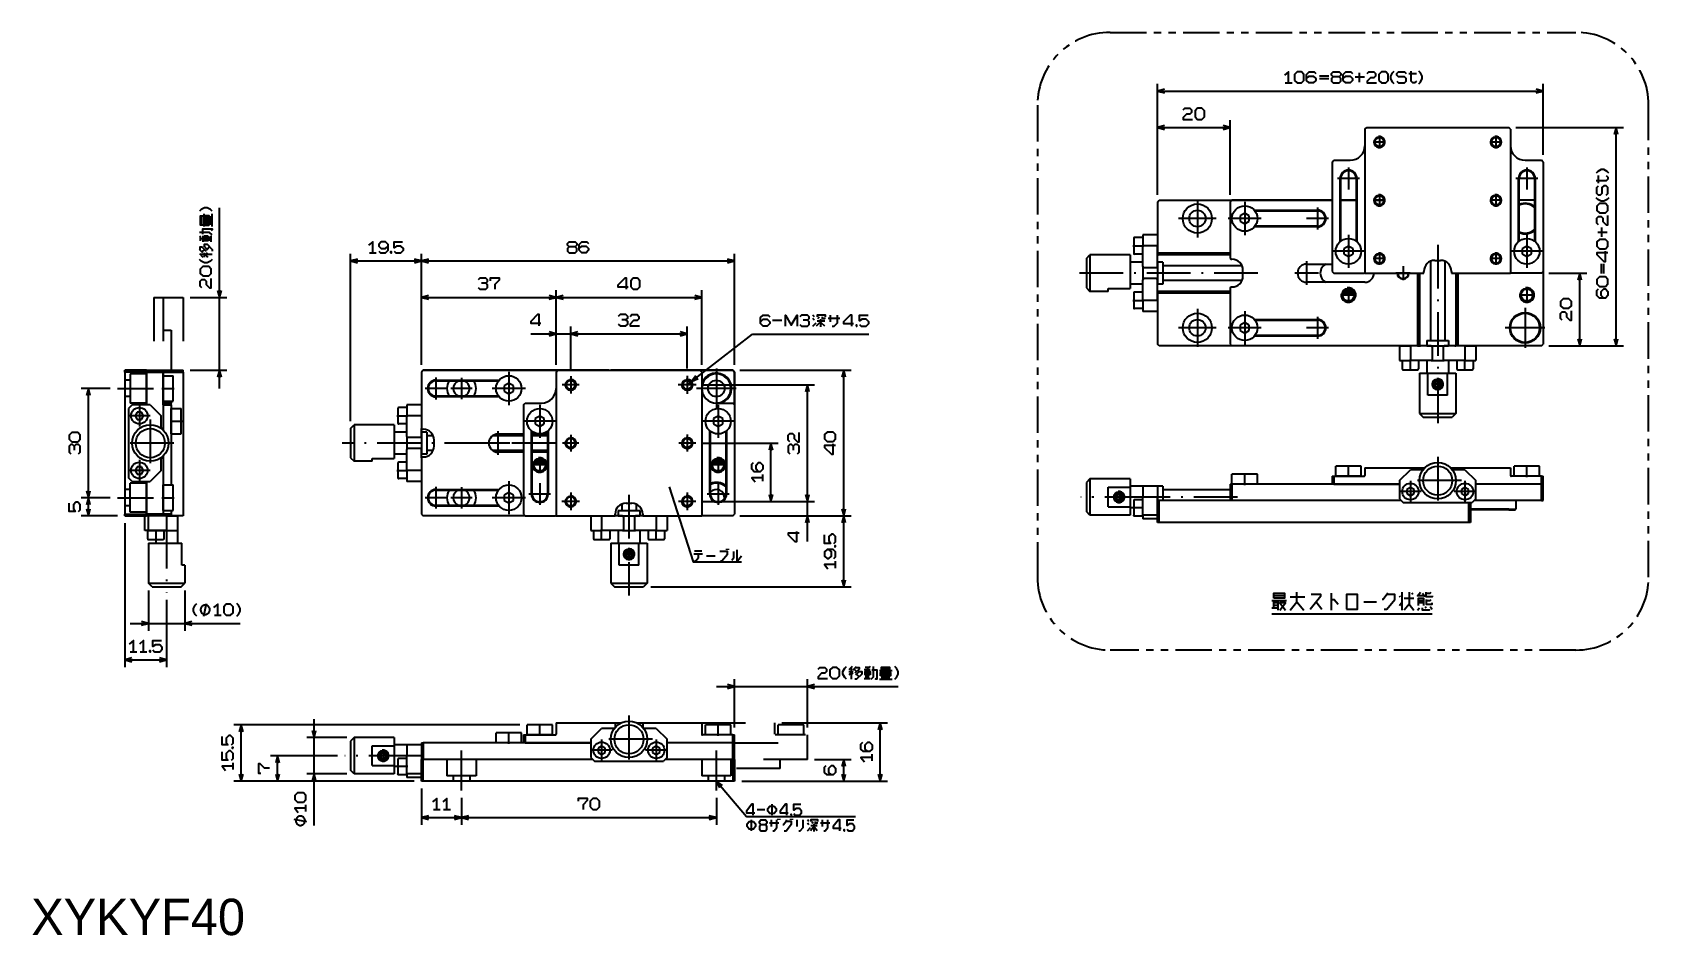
# Model space of a CAD drawing. Extents: x 125 to 569, y 107 to 355.
import ezdxf

# ---------------------------------------------------------------- set-up
doc = ezdxf.new("R2010")
doc.units = 0
for name, pattern in [('DASHDOT', [18.5, 12, -3, 0.5, -3]), ('DASHSPACE', [30, 12, -18]), ('PHANTOM', [20, 10, -2, 2, -2, 2, -2])]:
    doc.linetypes.add(name, pattern=pattern)
doc.layers.get('0').update_dxf_attribs({"linetype": 'CONTINUOUS'})

# ---------------------------------------------------------------- blocks, each defined once
blk = doc.blocks.new('*U0')
blk.add_text('XYKYF40', height=10).set_placement((124.26, 107.29))

msp = doc.modelspace()

# ---------------------------------------------------------------- linework, layer by layer
at = {"color": 7, "linetype": 'PHANTOM'}
for p, q in [((420.62, 355.17), (548.52, 355.17)), ((400.62, 335.17), (400.62, 205.57)), ((568.52, 205.57), (568.52, 335.17)), ((548.52, 185.57), (420.62, 185.57))]:
    msp.add_line(p, q, dxfattribs=at)
at = {"color": 7}
for p, q in [((433.57, 310.55), (433.57, 341.05)), ((433.57, 339.05), (539.57, 339.05)), ((539.57, 321.55), (539.57, 341.05)), ((433.57, 310.55), (433.57, 331.05)), ((433.57, 329.05), (453.57, 329.05)), ((453.57, 310.55), (453.57, 331.05)), ((490.57, 328.55), (491.07, 329.05)), ((490.57, 328.55), (490.57, 289.05)), ((491.07, 329.05), (530.07, 329.05)), ((530.57, 328.55), (530.07, 329.05)), ((530.57, 328.55), (530.57, 289.05)), ((532.07, 329.05), (561.57, 329.05)), ((559.57, 269.05), (559.57, 329.05)), ((481.57, 319.55), (482.07, 320.05)), ((482.07, 320.05), (486.57, 320.05)), ((534.57, 320.05), (539.07, 320.05)), ((539.57, 319.55), (539.07, 320.05)), ((481.57, 319.55), (481.57, 289.55)), ((539.57, 319.55), (539.57, 289.55)), ((483.77, 297.69), (483.77, 315.05)), ((483.97, 297.85), (483.97, 315.05)), ((488.17, 315.05), (488.17, 297.85)), ((488.37, 315.05), (488.37, 297.69)), ((532.77, 297.69), (532.77, 315.05)), ((532.97, 297.85), (532.97, 315.05)), ((537.17, 315.05), (537.17, 297.85)), ((537.37, 315.05), (537.37, 297.69)), ((175.96, 257.39), (175.96, 307.01)), ((433.57, 308.55), (434.07, 309.05)), ((433.57, 308.55), (433.57, 294.55)), ((434.07, 309.05), (481.57, 309.05)), ((454.07, 309.05), (453.57, 308.55)), ((453.57, 308.55), (453.57, 293.05)), ((481.57, 309.05), (454.07, 309.05)), ((460.21, 306.35), (477.57, 306.35)), ((483.97, 309.05), (488.17, 309.05)), ((488.17, 309.05), (483.97, 309.05)), ((493.34, 309.05), (495.8, 309.05)), ((495.8, 309.05), (493.34, 309.05)), ((527.8, 309.05), (525.34, 309.05)), ((537.17, 309.05), (532.97, 309.05)), ((539.57, 308.55), (539.57, 269.55)), ((457.57, 305.49), (456.32, 304.77)), ((456.32, 304.77), (456.32, 303.33)), ((456.32, 303.33), (457.57, 302.61)), ((458.82, 304.77), (457.57, 305.49)), ((457.57, 302.61), (458.82, 303.33)), ((458.82, 303.33), (458.82, 304.77)), ((460.37, 306.15), (477.57, 306.15)), ((477.57, 301.95), (460.37, 301.95)), ((427.07, 298.55), (427.07, 294.55)), ((429.57, 298.8), (427.32, 298.8)), ((433.57, 299.55), (429.57, 299.55)), ((429.57, 299.55), (429.57, 296.55)), ((433.57, 299.55), (433.57, 296.55)), ((477.57, 301.75), (460.21, 301.75)), ((211.94, 248.39), (211.94, 294.39)), ((231.44, 263.89), (231.44, 294.39)), ((231.44, 263.89), (231.44, 294.39)), ((317.44, 263.89), (317.44, 294.39)), ((414.07, 293.05), (415.07, 294.05)), ((414.07, 293.05), (414.07, 289.05)), ((415.07, 294.05), (415.07, 289.05)), ((426.07, 294.05), (415.07, 294.05)), ((426.07, 294.05), (426.07, 289.05)), ((429.57, 294.3), (427.32, 294.3)), ((433.57, 296.55), (429.57, 296.55)), ((429.57, 290.85), (429.57, 296.55)), ((433.57, 290.85), (433.57, 296.55)), ((453.57, 294.55), (433.57, 294.55)), ((433.57, 294.55), (433.57, 294.05)), ((433.57, 294.05), (433.57, 293.85)), ((453.57, 294.05), (433.57, 294.05)), ((433.57, 292.05), (433.57, 293.85)), ((453.57, 293.05), (453.77, 292.85)), ((486.07, 296.49), (484.82, 295.77)), ((484.82, 295.77), (484.82, 294.33)), ((484.82, 294.33), (486.07, 293.61)), ((487.32, 295.77), (486.07, 296.49)), ((486.07, 293.61), (487.32, 294.33)), ((487.32, 294.33), (487.32, 295.77)), ((535.07, 296.49), (533.82, 295.77)), ((533.82, 295.77), (533.82, 294.33)), ((533.82, 294.33), (535.07, 293.61)), ((536.32, 295.77), (535.07, 296.49)), ((535.07, 293.61), (536.32, 294.33)), ((536.32, 294.33), (536.32, 295.77)), ((211.94, 292.39), (231.44, 292.39)), ((231.44, 292.39), (317.44, 292.39)), ((414.07, 289.05), (414.07, 285.05)), ((415.07, 289.05), (415.07, 284.05)), ((426.07, 292.05), (426.07, 286.42)), ((429.57, 292.05), (426.07, 292.05)), ((426.07, 289.05), (426.07, 284.85)), ((429.57, 290.85), (429.57, 290.55)), ((429.87, 290.55), (429.57, 290.85)), ((429.57, 290.85), (429.57, 287.25)), ((429.87, 290.55), (429.57, 290.55)), ((433.27, 290.55), (429.87, 290.55)), ((433.27, 290.55), (433.57, 290.85)), ((433.57, 290.55), (433.27, 290.55)), ((433.57, 292.05), (433.57, 286.42)), ((435.07, 292.05), (433.57, 292.05)), ((435.07, 292.05), (435.07, 286.42)), ((456.82, 291.05), (435.07, 291.05)), ((453.77, 292.85), (454.07, 292.85)), ((457.07, 288.25), (457.07, 289.85)), ((474.57, 291.55), (481.57, 291.55)), ((481.57, 289.55), (482.07, 289.05)), ((482.07, 289.05), (490.37, 289.05)), ((490.57, 289.05), (490.37, 289.05)), ((490.57, 289.05), (506.77, 289.05)), ((505.07, 289.05), (505.07, 269.05)), ((505.57, 289.05), (505.57, 269.05)), ((506.77, 289.05), (506.77, 289.55)), ((508.57, 292.3), (508.57, 270.55)), ((509.77, 292.55), (511.37, 292.55)), ((512.57, 292.3), (512.57, 270.55)), ((514.37, 289.55), (514.37, 289.05)), ((514.37, 289.05), (530.57, 289.05)), ((515.57, 289.05), (515.57, 269.05)), ((516.07, 289.05), (516.07, 269.05)), ((530.77, 289.05), (530.57, 289.05)), ((539.07, 289.05), (530.77, 289.05)), ((539.07, 289.05), (539.57, 289.55)), ((541.07, 289.05), (551.57, 289.05)), ((549.57, 269.05), (549.57, 289.05)), ((231.44, 263.89), (231.44, 284.39)), ((268.44, 263.89), (268.44, 284.39)), ((268.44, 263.89), (268.44, 284.39)), ((308.44, 263.89), (308.44, 284.39)), ((414.07, 285.05), (415.07, 284.05)), ((420.07, 284.05), (420.07, 284.85)), ((420.07, 284.85), (426.07, 284.85)), ((426.07, 286.42), (426.07, 286.05)), ((429.57, 286.05), (426.07, 286.05)), ((429.57, 287.55), (429.57, 287.25)), ((429.57, 287.25), (429.87, 287.55)), ((433.57, 287.55), (429.57, 287.55)), ((429.57, 281.55), (429.57, 287.25)), ((433.27, 287.55), (429.87, 287.55)), ((433.27, 287.55), (433.57, 287.25)), ((433.57, 281.55), (433.57, 287.25)), ((433.57, 286.42), (433.57, 286.05)), ((433.57, 284.25), (433.57, 286.05)), ((435.07, 286.05), (433.57, 286.05)), ((433.57, 284.25), (433.57, 284.05)), ((456.82, 287.05), (435.07, 287.05)), ((435.07, 286.42), (435.07, 286.05)), ((453.57, 285.05), (453.77, 285.25)), ((453.57, 285.05), (453.57, 269.55)), ((453.77, 285.25), (454.07, 285.25)), ((490.57, 286.55), (474.57, 286.55)), ((167.96, 282.39), (177.96, 282.39)), ((231.44, 282.39), (268.44, 282.39)), ((268.44, 282.39), (308.44, 282.39)), ((420.07, 284.05), (415.07, 284.05)), ((427.07, 283.55), (427.07, 279.55)), ((429.57, 283.8), (427.32, 283.8)), ((433.57, 281.55), (429.57, 281.55)), ((429.57, 281.55), (429.57, 278.55)), ((453.57, 284.05), (433.57, 284.05)), ((433.57, 283.55), (433.57, 284.05)), ((433.57, 283.55), (433.57, 269.55)), ((453.57, 283.55), (433.57, 283.55)), ((433.57, 281.55), (433.57, 278.55)), ((487.61, 283.55), (484.53, 283.55)), ((487.34, 284.05), (484.79, 284.05)), ((429.57, 279.3), (427.32, 279.3)), ((433.57, 278.55), (429.57, 278.55)), ((457.57, 275.49), (456.32, 274.77)), ((458.82, 274.77), (457.57, 275.49)), ((460.21, 276.35), (477.57, 276.35)), ((460.37, 276.15), (477.57, 276.15)), ((261.45, 272.39), (277.44, 272.39)), ((268.44, 263.89), (268.44, 274.39)), ((272.44, 262.73), (272.44, 274.39)), ((272.44, 262.73), (272.44, 274.39)), ((272.44, 272.39), (304.44, 272.39)), ((304.44, 262.86), (304.44, 274.39)), ((304.44, 258.39), (322.34, 272.29)), ((322.34, 272.29), (354.33, 272.29)), ((456.32, 274.77), (456.32, 273.33)), ((456.32, 273.33), (457.57, 272.61)), ((457.57, 272.61), (458.82, 273.33)), ((458.82, 273.33), (458.82, 274.77)), ((477.57, 271.75), (460.21, 271.75)), ((477.57, 271.95), (460.37, 271.95)), ((434.07, 269.05), (433.57, 269.55)), ((454.07, 269.05), (434.07, 269.05)), ((453.57, 269.55), (454.07, 269.05)), ((505.07, 269.05), (454.07, 269.05)), ((500.07, 269.05), (503.07, 269.05)), ((500.07, 269.05), (500.07, 265.05)), ((503.07, 269.05), (503.07, 265.05)), ((508.77, 269.05), (503.07, 269.05)), ((505.07, 269.05), (505.57, 269.05)), ((505.57, 269.05), (505.87, 269.05)), ((507.57, 269.05), (505.87, 269.05)), ((507.57, 270.55), (509.13, 270.55)), ((507.57, 270.55), (507.57, 269.05)), ((507.57, 269.05), (509.13, 269.05)), ((509.07, 268.75), (508.77, 269.05)), ((509.07, 269.05), (509.07, 265.05)), ((509.07, 268.75), (509.07, 265.35)), ((509.13, 270.55), (513.57, 270.55)), ((509.13, 269.05), (513.57, 269.05)), ((512.07, 268.75), (512.37, 269.05)), ((512.07, 269.05), (512.07, 268.75)), ((512.07, 268.75), (512.07, 265.35)), ((518.07, 269.05), (512.37, 269.05)), ((513.57, 270.55), (513.57, 269.05)), ((515.27, 269.05), (513.57, 269.05)), ((515.27, 269.05), (515.57, 269.05)), ((516.07, 269.05), (515.57, 269.05)), ((539.07, 269.05), (516.07, 269.05)), ((518.07, 269.05), (521.07, 269.05)), ((518.07, 269.05), (518.07, 265.05)), ((521.07, 269.05), (521.07, 265.05)), ((539.07, 269.05), (539.57, 269.55)), ((541.07, 269.05), (551.57, 269.05)), ((541.07, 269.05), (561.57, 269.05)), ((155.96, 262.39), (149.96, 262.39)), ((149.96, 261.89), (149.96, 262.39)), ((155.96, 261.89), (155.96, 262.39)), ((155.96, 261.89), (155.96, 262.39)), ((155.96, 262.39), (160.46, 262.39)), ((160.46, 262.39), (160.46, 261.89)), ((160.46, 262.39), (165.96, 262.39)), ((160.46, 262.39), (160.46, 261.89)), ((165.96, 261.89), (165.96, 262.39)), ((167.96, 262.39), (177.96, 262.39)), ((231.94, 262.39), (231.44, 261.89)), ((231.94, 262.39), (268.94, 262.39)), ((282.94, 262.39), (231.94, 262.39)), ((268.44, 261.89), (268.94, 262.39)), ((268.94, 262.39), (307.94, 262.39)), ((282.94, 262.39), (283.44, 262.39)), ((283.74, 262.39), (283.44, 262.39)), ((293.14, 262.39), (283.74, 262.39)), ((293.44, 262.39), (293.14, 262.39)), ((293.94, 262.39), (293.44, 262.39)), ((316.94, 262.39), (293.94, 262.39)), ((307.94, 262.39), (316.94, 262.39)), ((308.44, 261.89), (307.94, 262.39)), ((317.44, 261.89), (316.94, 262.39)), ((316.94, 262.39), (317.44, 261.89)), ((318.94, 262.39), (349.44, 262.39)), ((347.44, 222.39), (347.44, 262.39)), ((500.07, 265.05), (503.07, 265.05)), ((500.82, 265.05), (500.82, 262.8)), ((501.07, 262.55), (505.07, 262.55)), ((508.77, 265.05), (503.07, 265.05)), ((505.32, 265.05), (505.32, 262.8)), ((507.57, 265.05), (507.57, 261.55)), ((509.07, 265.35), (508.77, 265.05)), ((508.77, 265.05), (509.07, 265.05)), ((508.77, 265.05), (509.13, 265.05)), ((509.13, 265.05), (512.37, 265.05)), ((512.37, 265.05), (512.07, 265.35)), ((512.07, 265.35), (512.07, 265.05)), ((512.07, 265.05), (512.37, 265.05)), ((518.07, 265.05), (512.37, 265.05)), ((513.57, 265.05), (513.57, 261.55)), ((515.82, 265.05), (515.82, 262.8)), ((516.07, 262.55), (520.07, 262.55)), ((518.07, 265.05), (521.07, 265.05)), ((520.32, 265.05), (520.32, 262.8)), ((155.96, 261.89), (149.96, 261.89)), ((149.96, 261.89), (149.96, 222.89)), ((155.96, 261.89), (155.96, 252.89)), ((155.96, 261.89), (160.46, 261.89)), ((155.96, 252.89), (155.96, 261.89)), ((160.46, 261.89), (160.46, 246.39)), ((160.46, 261.89), (165.96, 261.89)), ((160.46, 260.89), (160.46, 261.89)), ((160.46, 257.39), (160.46, 260.89)), ((160.46, 260.89), (163.26, 260.89)), ((163.26, 257.39), (163.26, 260.89)), ((165.96, 261.89), (165.96, 222.39)), ((231.44, 261.89), (231.44, 246.39)), ((235.44, 259.69), (252.8, 259.69)), ((235.44, 259.49), (252.64, 259.49)), ((255.44, 258.83), (254.19, 258.11)), ((254.19, 258.11), (254.19, 256.67)), ((256.69, 258.11), (255.44, 258.83)), ((256.69, 256.67), (256.69, 258.11)), ((268.44, 261.89), (268.44, 222.39)), ((308.44, 261.89), (308.44, 222.39)), ((308.91, 258.39), (339.44, 258.39)), ((317.44, 252.89), (317.44, 261.89)), ((317.44, 261.89), (317.44, 222.89)), ((337.44, 226.39), (337.44, 258.39)), ((505.57, 261.55), (505.57, 250.55)), ((505.57, 261.55), (507.85, 261.55)), ((507.57, 261.55), (509.13, 261.55)), ((507.85, 255.55), (507.85, 261.55)), ((507.85, 261.55), (513.28, 261.55)), ((509.13, 261.55), (513.57, 261.55)), ((510.13, 259.3), (509.7, 258.55)), ((509.7, 258.55), (510.13, 257.8)), ((511, 259.3), (510.13, 259.3)), ((510.13, 257.8), (511, 257.8)), ((511.43, 258.55), (511, 259.3)), ((511, 257.8), (511.43, 258.55)), ((513.28, 261.55), (515.57, 261.55)), ((513.28, 255.55), (513.28, 261.55)), ((515.57, 261.55), (515.57, 250.55)), ((145.98, 257.39), (137.96, 257.39)), ((139.96, 227.39), (139.96, 257.39)), ((160.46, 253.89), (160.46, 257.39)), ((160.46, 253.39), (160.46, 253.89)), ((160.46, 253.89), (163.26, 253.89)), ((160.46, 253.39), (162.66, 253.39)), ((160.46, 252.89), (160.46, 253.39)), ((162.66, 253.89), (162.66, 253.39)), ((162.66, 252.89), (162.66, 253.39)), ((163.26, 253.89), (163.26, 257.39)), ((252.64, 255.29), (235.44, 255.29)), ((252.8, 255.09), (235.44, 255.09)), ((254.19, 256.67), (255.44, 255.95)), ((255.44, 255.95), (256.69, 256.67)), ((259.44, 252.89), (259.94, 253.39)), ((259.94, 253.39), (264.44, 253.39)), ((312.44, 253.39), (316.94, 253.39)), ((317.44, 252.89), (316.94, 253.39)), ((513.28, 255.55), (507.85, 255.55)), ((151.96, 252.89), (150.96, 251.89)), ((150.96, 251.89), (150.96, 232.89)), ((156.96, 252.89), (151.96, 252.89)), ((153.38, 250.89), (152.81, 249.89)), ((152.81, 249.89), (153.38, 248.89)), ((154.54, 250.89), (153.38, 250.89)), ((153.38, 248.89), (154.54, 248.89)), ((155.12, 249.89), (154.54, 250.89)), ((154.54, 248.89), (155.12, 249.89)), ((156.96, 252.89), (159.96, 249.89)), ((159.96, 246.39), (159.96, 249.89)), ((160.46, 252.89), (160.46, 245.96)), ((160.46, 252.89), (162.66, 252.89)), ((162.66, 252.89), (162.66, 230.89)), ((162.66, 248.39), (162.66, 251.89)), ((162.66, 251.89), (165.46, 251.89)), ((165.46, 248.39), (165.46, 251.89)), ((224.94, 251.89), (224.94, 247.89)), ((227.44, 252.14), (225.19, 252.14)), ((231.44, 252.89), (227.44, 252.89)), ((227.44, 252.89), (227.44, 249.89)), ((231.44, 249.89), (227.44, 249.89)), ((227.44, 244.19), (227.44, 249.89)), ((259.44, 252.89), (259.44, 222.89)), ((263.94, 249.83), (262.69, 249.11)), ((262.69, 249.11), (262.69, 247.67)), ((265.19, 249.11), (263.94, 249.83)), ((265.19, 247.67), (265.19, 249.11)), ((312.94, 249.83), (311.69, 249.11)), ((311.69, 249.11), (311.69, 247.67)), ((314.19, 249.11), (312.94, 249.83)), ((314.19, 247.67), (314.19, 249.11)), ((317.44, 252.89), (317.44, 222.89)), ((505.57, 250.55), (506.57, 249.55)), ((505.57, 250.55), (515.57, 250.55)), ((506.57, 249.55), (514.57, 249.55)), ((515.57, 250.55), (514.57, 249.55)), ((160.46, 246.39), (159.96, 246.39)), ((160.46, 246.19), (160.21, 246.19)), ((160.46, 246.39), (160.46, 246.19)), ((160.46, 246.19), (160.46, 245.96)), ((162.66, 244.89), (162.66, 248.39)), ((162.66, 244.89), (165.46, 244.89)), ((165.46, 244.89), (165.46, 248.39)), ((211.94, 246.39), (212.94, 247.39)), ((211.94, 246.39), (211.94, 242.39)), ((212.94, 247.39), (212.94, 242.39)), ((223.94, 247.39), (212.94, 247.39)), ((223.94, 247.39), (223.94, 242.39)), ((223.94, 245.39), (223.94, 239.76)), ((227.44, 245.39), (223.94, 245.39)), ((227.44, 247.64), (225.19, 247.64)), ((227.44, 244.19), (227.44, 243.89)), ((227.74, 243.89), (227.44, 244.19)), ((227.44, 244.19), (227.44, 240.59)), ((231.14, 243.89), (231.44, 244.19)), ((231.44, 245.39), (231.44, 246.39)), ((231.44, 246.39), (231.64, 246.19)), ((231.44, 244.19), (231.44, 246.39)), ((231.44, 245.39), (231.44, 239.76)), ((232.94, 245.39), (231.44, 245.39)), ((231.64, 246.19), (231.94, 246.19)), ((232.94, 245.39), (232.94, 239.76)), ((234.69, 244.39), (232.94, 244.39)), ((259.44, 244.39), (250.94, 244.39)), ((252.44, 244.89), (259.44, 244.89)), ((261.64, 228.39), (261.64, 245.75)), ((261.84, 228.39), (261.84, 245.59)), ((261.84, 244.89), (266.04, 244.89)), ((266.04, 244.39), (261.84, 244.39)), ((262.69, 247.67), (263.94, 246.95)), ((263.94, 246.95), (265.19, 247.67)), ((266.04, 245.59), (266.04, 228.39)), ((266.24, 245.75), (266.24, 228.39)), ((310.64, 228.39), (310.64, 245.75)), ((310.84, 228.39), (310.84, 245.59)), ((311.69, 247.67), (312.94, 246.95)), ((312.94, 246.95), (314.19, 247.67)), ((315.04, 245.59), (315.04, 228.39)), ((315.24, 245.75), (315.24, 228.39)), ((211.94, 242.39), (211.94, 238.39)), ((212.94, 242.39), (212.94, 237.39)), ((223.94, 242.39), (223.94, 238.19)), ((223.94, 239.76), (223.94, 239.39)), ((227.74, 243.89), (227.44, 243.89)), ((227.44, 240.89), (227.44, 240.59)), ((227.44, 240.59), (227.74, 240.89)), ((231.44, 240.89), (227.44, 240.89)), ((227.44, 234.89), (227.44, 240.59)), ((231.14, 243.89), (227.74, 243.89)), ((231.14, 240.89), (227.74, 240.89)), ((231.44, 243.89), (231.14, 243.89)), ((231.14, 240.89), (231.44, 240.59)), ((231.44, 238.39), (231.44, 240.59)), ((231.44, 239.76), (231.44, 239.39)), ((234.69, 240.39), (232.94, 240.39)), ((232.94, 239.76), (232.94, 239.39)), ((234.94, 241.59), (234.94, 243.19)), ((259.44, 240.39), (250.94, 240.39)), ((259.44, 239.89), (252.44, 239.89)), ((266.04, 240.39), (261.84, 240.39)), ((266.04, 239.89), (261.84, 239.89)), ((308.78, 242.39), (329.44, 242.39)), ((327.44, 226.39), (327.44, 242.39)), ((153.38, 235.89), (152.81, 234.89)), ((154.54, 235.89), (153.38, 235.89)), ((155.12, 234.89), (154.54, 235.89)), ((159.96, 238.39), (160.46, 238.39)), ((159.96, 234.89), (159.96, 238.39)), ((160.21, 238.59), (160.46, 238.59)), ((160.46, 238.82), (160.46, 238.59)), ((160.46, 238.82), (160.46, 230.89)), ((160.46, 238.39), (160.46, 238.59)), ((160.46, 238.39), (160.46, 222.89)), ((211.94, 238.39), (212.94, 237.39)), ((217.94, 237.39), (212.94, 237.39)), ((217.94, 237.39), (217.94, 238.19)), ((217.94, 238.19), (223.94, 238.19)), ((227.44, 239.39), (223.94, 239.39)), ((224.94, 236.89), (224.94, 232.89)), ((227.44, 237.14), (225.19, 237.14)), ((231.44, 238.39), (231.44, 239.39)), ((232.94, 239.39), (231.44, 239.39)), ((231.44, 238.39), (231.64, 238.59)), ((231.44, 238.39), (231.44, 222.89)), ((231.64, 238.59), (231.94, 238.59)), ((265.48, 236.89), (262.4, 236.89)), ((265.22, 237.39), (262.66, 237.39)), ((314.48, 236.89), (311.4, 236.89)), ((314.22, 237.39), (311.66, 237.39)), ((482.57, 233.29), (482.57, 236.09)), ((489.57, 236.09), (482.57, 236.09)), ((489.57, 233.29), (489.57, 236.09)), ((490.57, 235.59), (490.57, 233.49)), ((490.57, 235.59), (506.77, 235.59)), ((506.77, 235.59), (506.77, 235.34)), ((506.77, 235.59), (507, 235.59)), ((514.14, 235.59), (514.37, 235.59)), ((514.37, 235.59), (514.37, 235.34)), ((514.37, 235.59), (530.57, 235.59)), ((530.57, 235.59), (530.57, 233.49)), ((531.57, 233.29), (531.57, 236.09)), ((538.57, 236.09), (531.57, 236.09)), ((538.57, 233.29), (538.57, 236.09)), ((151.96, 231.89), (150.96, 232.89)), ((151.96, 231.89), (156.96, 231.89)), ((152.81, 234.89), (153.38, 233.89)), ((153.38, 233.89), (154.54, 233.89)), ((154.54, 233.89), (155.12, 234.89)), ((155.96, 231.89), (155.96, 222.89)), ((155.96, 222.89), (155.96, 231.89)), ((159.96, 234.89), (156.96, 231.89)), ((160.46, 227.39), (160.46, 230.89)), ((160.46, 230.89), (163.26, 230.89)), ((163.26, 227.39), (163.26, 230.89)), ((227.44, 232.64), (225.19, 232.64)), ((231.44, 234.89), (227.44, 234.89)), ((227.44, 234.89), (227.44, 231.89)), ((231.44, 231.89), (227.44, 231.89)), ((337.44, 215.35), (337.44, 231.39)), ((415.07, 232.59), (414.07, 231.59)), ((414.07, 231.59), (414.07, 223.59)), ((426.07, 232.59), (415.07, 232.59)), ((415.07, 232.59), (415.07, 222.59)), ((426.07, 232.59), (426.07, 230.3)), ((453.57, 231.09), (454.07, 231.09)), ((453.57, 231.09), (453.57, 226.59)), ((454.07, 231.09), (454.07, 233.89)), ((461.07, 233.89), (454.07, 233.89)), ((454.07, 231.09), (454.07, 226.59)), ((500.07, 231.09), (454.07, 231.09)), ((461.07, 231.09), (454.07, 231.09)), ((461.07, 231.09), (461.07, 233.89)), ((481.57, 233.29), (482.07, 233.29)), ((481.57, 233.29), (481.57, 231.09)), ((482.07, 231.09), (481.57, 231.09)), ((482.07, 233.29), (482.07, 231.09)), ((482.07, 233.29), (490.37, 233.29)), ((482.07, 231.09), (500.07, 231.09)), ((489.57, 233.29), (482.57, 233.29)), ((500.07, 232.09), (503.07, 235.09)), ((500.07, 232.09), (500.07, 227.09)), ((506.57, 235.09), (503.07, 235.09)), ((518.07, 235.09), (514.57, 235.09)), ((518.07, 235.09), (521.07, 232.09)), ((521.07, 227.09), (521.07, 232.09)), ((539.07, 231.09), (521.07, 231.09)), ((539.07, 231.09), (521.07, 231.09)), ((539.07, 233.29), (530.77, 233.29)), ((538.57, 233.29), (531.57, 233.29)), ((539.07, 233.29), (539.57, 233.29)), ((539.07, 231.09), (539.07, 233.29)), ((539.07, 231.09), (539.57, 231.09)), ((539.07, 226.59), (539.07, 231.09)), ((539.57, 231.09), (539.07, 231.09)), ((539.57, 231.09), (539.57, 233.29)), ((539.57, 226.59), (539.57, 231.09)), ((145.98, 227.39), (137.96, 227.39)), ((145.98, 227.39), (137.96, 227.39)), ((139.96, 222.39), (139.96, 227.39)), ((160.46, 223.89), (160.46, 227.39)), ((163.26, 223.89), (163.26, 227.39)), ((235.44, 229.69), (252.8, 229.69)), ((235.44, 229.49), (252.64, 229.49)), ((255.44, 228.83), (254.19, 228.11)), ((254.19, 228.11), (254.19, 226.67)), ((254.19, 226.67), (255.44, 225.95)), ((256.69, 228.11), (255.44, 228.83)), ((255.44, 225.95), (256.69, 226.67)), ((256.69, 226.67), (256.69, 228.11)), ((420.07, 224.88), (420.07, 230.3)), ((420.07, 230.3), (426.07, 230.3)), ((422.63, 228.34), (422.2, 227.59)), ((422.2, 227.59), (422.63, 226.84)), ((423.5, 228.34), (422.63, 228.34)), ((422.63, 226.84), (423.5, 226.84)), ((423.93, 227.59), (423.5, 228.34)), ((423.5, 226.84), (423.93, 227.59)), ((426.07, 230.59), (426.07, 229.03)), ((429.57, 230.59), (426.07, 230.59)), ((426.07, 230.3), (426.07, 224.88)), ((426.07, 229.03), (426.07, 224.59)), ((427.07, 226.59), (427.07, 224.59)), ((429.57, 226.84), (427.32, 226.84)), ((433.57, 230.59), (429.57, 230.59)), ((429.57, 230.59), (429.57, 227.59)), ((433.57, 227.59), (429.57, 227.59)), ((429.57, 222.59), (429.57, 227.59)), ((433.57, 230.59), (433.57, 227.59)), ((433.57, 230.59), (433.57, 229.03)), ((435.07, 230.59), (433.57, 230.59)), ((433.57, 229.03), (433.57, 226.59)), ((433.57, 226.59), (433.57, 227.59)), ((434.07, 226.59), (433.57, 226.59)), ((433.57, 220.59), (433.57, 226.59)), ((434.07, 220.59), (434.07, 226.59)), ((500.57, 226.59), (434.07, 226.59)), ((435.07, 230.59), (435.07, 229.03)), ((453.57, 229.59), (435.07, 229.59)), ((435.07, 229.03), (435.07, 226.59)), ((454.07, 226.59), (453.57, 226.59)), ((500.57, 226.59), (454.07, 226.59)), ((500.07, 227.09), (501.07, 226.09)), ((503.07, 230.24), (502.07, 229.67)), ((502.07, 229.67), (502.07, 228.51)), ((502.07, 228.51), (503.07, 227.93)), ((504.07, 229.67), (503.07, 230.24)), ((503.07, 227.93), (504.07, 228.51)), ((504.07, 228.51), (504.07, 229.67)), ((518.07, 230.24), (517.07, 229.67)), ((517.07, 229.67), (517.07, 228.51)), ((517.07, 228.51), (518.07, 227.93)), ((519.07, 229.67), (518.07, 230.24)), ((518.07, 227.93), (519.07, 228.51)), ((519.07, 228.51), (519.07, 229.67)), ((521.07, 227.09), (520.07, 226.09)), ((539.07, 226.59), (520.57, 226.59)), ((539.07, 226.59), (539.57, 226.59)), ((147.96, 222.39), (137.96, 222.39)), ((149.96, 222.89), (155.96, 222.89)), ((149.96, 222.39), (149.96, 222.89)), ((149.96, 222.39), (155.96, 222.39)), ((155.46, 218.39), (155.46, 222.39)), ((156.46, 222.39), (155.46, 222.39)), ((155.96, 222.39), (155.96, 222.89)), ((155.96, 222.39), (155.96, 222.89)), ((160.46, 222.89), (155.96, 222.89)), ((160.46, 222.39), (155.96, 222.39)), ((161.46, 222.39), (156.46, 222.39)), ((156.46, 218.39), (156.46, 222.39)), ((160.46, 223.89), (160.46, 222.89)), ((160.46, 223.89), (163.26, 223.89)), ((160.46, 222.89), (160.46, 222.39)), ((162.66, 222.89), (160.46, 222.89)), ((160.46, 222.39), (160.46, 222.89)), ((162.66, 222.39), (160.46, 222.39)), ((161.46, 222.39), (164.46, 222.39)), ((161.46, 222.39), (161.46, 218.39)), ((162.66, 223.89), (162.66, 222.89)), ((162.66, 222.89), (162.66, 222.39)), ((162.86, 222.39), (162.66, 222.39)), ((165.96, 222.39), (162.86, 222.39)), ((164.46, 222.39), (164.46, 218.39)), ((231.44, 222.89), (231.94, 222.39)), ((259.94, 222.39), (231.94, 222.39)), ((252.64, 225.29), (235.44, 225.29)), ((252.8, 225.09), (235.44, 225.09)), ((259.44, 222.89), (259.94, 222.39)), ((259.94, 222.39), (268.24, 222.39)), ((268.44, 222.39), (268.24, 222.39)), ((268.44, 222.39), (284.64, 222.39)), ((277.94, 222.39), (277.94, 218.39)), ((280.94, 222.39), (280.94, 218.39)), ((284.64, 222.39), (284.64, 222.89)), ((285.44, 222.39), (284.64, 222.39)), ((286.64, 222.39), (284.64, 222.39)), ((285.44, 223.89), (287, 223.89)), ((285.44, 223.89), (285.44, 222.39)), ((285.44, 222.39), (287, 222.39)), ((286.44, 225.64), (286.44, 223.89)), ((286.94, 222.09), (286.64, 222.39)), ((286.94, 222.39), (286.94, 218.39)), ((286.94, 222.09), (286.94, 218.69)), ((287, 223.89), (291.44, 223.89)), ((287, 222.39), (291.44, 222.39)), ((287.64, 225.89), (289.24, 225.89)), ((289.94, 222.09), (290.24, 222.39)), ((289.94, 222.39), (289.94, 222.09)), ((289.94, 222.09), (289.94, 218.69)), ((292.24, 222.39), (290.24, 222.39)), ((290.44, 225.64), (290.44, 223.89)), ((291.44, 223.89), (291.44, 222.39)), ((292.24, 222.39), (291.44, 222.39)), ((292.24, 222.89), (292.24, 222.39)), ((292.24, 222.39), (308.44, 222.39)), ((295.94, 222.39), (295.94, 218.39)), ((298.94, 222.39), (298.94, 218.39)), ((308.64, 222.39), (308.44, 222.39)), ((316.94, 222.39), (308.64, 222.39)), ((308.85, 226.39), (339.44, 226.39)), ((316.94, 222.39), (317.44, 222.89)), ((316.94, 222.39), (317.44, 222.89)), ((318.94, 222.39), (349.44, 222.39)), ((347.44, 202.89), (347.44, 222.39)), ((415.07, 222.59), (414.07, 223.59)), ((426.07, 222.59), (415.07, 222.59)), ((420.07, 224.88), (426.07, 224.88)), ((426.07, 224.88), (426.07, 222.59)), ((427.07, 224.59), (426.07, 224.59)), ((427.07, 224.59), (427.07, 222.59)), ((429.57, 222.34), (427.32, 222.34)), ((433.57, 222.59), (429.57, 222.59)), ((429.57, 222.59), (429.57, 221.59)), ((501.07, 226.09), (520.07, 226.09)), ((519.07, 226.09), (519.07, 220.59)), ((519.57, 226.09), (519.57, 220.59)), ((530.07, 224.29), (519.57, 224.29)), ((530.07, 224.09), (519.57, 224.09)), ((530.07, 224.29), (532.07, 224.29)), ((530.07, 224.09), (531.87, 224.09)), ((531.87, 224.09), (532.07, 224.29)), ((532.07, 226.39), (532.07, 224.29)), ((149.96, 220.39), (149.96, 180.89)), ((156.46, 218.39), (155.46, 218.39)), ((156.21, 218.39), (158.46, 218.39)), ((156.21, 218.39), (156.21, 216.14)), ((161.46, 218.39), (156.46, 218.39)), ((158.46, 218.39), (160.71, 218.39)), ((160.71, 218.39), (160.71, 216.14)), ((160.71, 218.39), (164.09, 218.39)), ((161.46, 218.39), (164.46, 218.39)), ((164.09, 218.39), (164.46, 218.39)), ((164.46, 218.39), (164.46, 214.89)), ((277.94, 218.39), (280.94, 218.39)), ((278.69, 218.39), (278.69, 216.14)), ((286.64, 218.39), (280.94, 218.39)), ((283.19, 218.39), (283.19, 216.14)), ((285.44, 218.39), (285.44, 214.89)), ((286.94, 218.69), (286.64, 218.39)), ((286.64, 218.39), (286.94, 218.39)), ((286.64, 218.39), (287, 218.39)), ((287, 218.39), (290.24, 218.39)), ((290.24, 218.39), (289.94, 218.69)), ((289.94, 218.69), (289.94, 218.39)), ((289.94, 218.39), (290.24, 218.39)), ((295.94, 218.39), (290.24, 218.39)), ((291.44, 218.39), (291.44, 214.89)), ((293.69, 218.39), (293.69, 216.14)), ((295.94, 218.39), (298.94, 218.39)), ((298.19, 218.39), (298.19, 216.14)), ((433.57, 221.59), (429.57, 221.59)), ((434.07, 220.59), (433.57, 220.59)), ((519.07, 220.59), (434.07, 220.59)), ((519.57, 220.59), (519.07, 220.59)), ((156.46, 215.89), (158.46, 215.89)), ((156.46, 214.89), (161.46, 214.89)), ((156.46, 214.89), (156.46, 203.89)), ((158.46, 215.89), (160.46, 215.89)), ((158.46, 215.89), (158.46, 214.89)), ((161.46, 214.89), (165.66, 214.89)), ((165.66, 208.89), (165.66, 214.89)), ((278.94, 215.89), (282.94, 215.89)), ((283.44, 214.89), (283.44, 203.89)), ((283.44, 214.89), (285.73, 214.89)), ((285.44, 214.89), (287, 214.89)), ((285.73, 208.89), (285.73, 214.89)), ((285.73, 214.89), (291.15, 214.89)), ((287, 214.89), (291.44, 214.89)), ((291.15, 214.89), (293.44, 214.89)), ((291.15, 208.89), (291.15, 214.89)), ((293.44, 214.89), (293.44, 203.89)), ((293.94, 215.89), (297.94, 215.89)), ((166.46, 208.89), (165.66, 208.89)), ((166.46, 208.89), (166.46, 203.89)), ((291.15, 208.89), (285.73, 208.89)), ((288.01, 212.64), (287.57, 211.89)), ((287.57, 211.89), (288.01, 211.14)), ((288.87, 212.64), (288.01, 212.64)), ((288.01, 211.14), (288.87, 211.14)), ((289.31, 211.89), (288.87, 212.64)), ((288.87, 211.14), (289.31, 211.89)), ((156.46, 203.89), (161.46, 203.89)), ((157.46, 202.89), (156.46, 203.89)), ((156.46, 201.89), (156.46, 190.89)), ((157.46, 202.89), (161.46, 202.89)), ((161.46, 203.89), (166.46, 203.89)), ((161.46, 202.89), (165.46, 202.89)), ((165.46, 202.89), (166.46, 203.89)), ((166.46, 201.89), (166.46, 190.89)), ((283.44, 203.89), (284.44, 202.89)), ((283.44, 203.89), (293.44, 203.89)), ((284.44, 202.89), (292.44, 202.89)), ((293.44, 203.89), (292.44, 202.89)), ((294.44, 202.89), (349.44, 202.89)), ((161.46, 199.34), (161.46, 180.89)), ((465.04, 195.49), (509.04, 195.49)), ((151.46, 192.89), (181.64, 192.89)), ((149.96, 182.89), (161.46, 182.89)), ((312.44, 175.56), (362.39, 175.56)), ((317.44, 164.26), (317.44, 177.56)), ((337.44, 164.26), (337.44, 177.56)), ((258.44, 165.06), (179.94, 165.06)), ((181.94, 149.56), (181.94, 165.06)), ((201.94, 137.43), (201.94, 166.56)), ((260.44, 162.26), (260.44, 165.06)), ((267.44, 165.06), (260.44, 165.06)), ((267.44, 162.26), (267.44, 165.06)), ((268.44, 165.56), (268.44, 162.46)), ((268.44, 165.56), (284.64, 165.56)), ((284.64, 165.56), (284.64, 164.31)), ((284.64, 165.56), (286.26, 165.56)), ((290.62, 165.56), (292.24, 165.56)), ((292.24, 165.56), (292.24, 164.31)), ((292.24, 165.56), (308.44, 165.56)), ((308.44, 165.56), (308.44, 162.46)), ((309.44, 162.26), (309.44, 165.06)), ((316.44, 165.06), (309.44, 165.06)), ((316.44, 162.26), (316.44, 165.06)), ((330.44, 165.56), (359.44, 165.56)), ((357.44, 149.56), (357.44, 165.56)), ((210.94, 161.56), (199.94, 161.56)), ((212.94, 161.56), (211.94, 160.56)), ((211.94, 160.56), (211.94, 152.56)), ((223.94, 161.56), (212.94, 161.56)), ((212.94, 161.56), (212.94, 151.56)), ((223.94, 161.56), (223.94, 159.27)), ((231.44, 160.06), (231.94, 160.06)), ((231.44, 160.06), (231.44, 155.56)), ((231.94, 160.06), (231.94, 155.56)), ((277.94, 160.06), (231.94, 160.06)), ((251.94, 160.06), (251.94, 162.86)), ((258.94, 162.86), (251.94, 162.86)), ((258.94, 160.06), (251.94, 160.06)), ((258.94, 160.06), (258.94, 162.86)), ((259.44, 162.26), (259.94, 162.26)), ((259.44, 162.26), (259.44, 160.06)), ((259.94, 160.06), (259.44, 160.06)), ((259.94, 162.26), (259.94, 160.06)), ((259.94, 162.26), (268.24, 162.26)), ((259.94, 160.06), (277.94, 160.06)), ((267.44, 162.26), (260.44, 162.26)), ((277.94, 161.06), (280.94, 164.06)), ((277.94, 161.06), (277.94, 156.06)), ((284.44, 164.06), (280.94, 164.06)), ((295.94, 164.06), (292.44, 164.06)), ((295.94, 164.06), (298.94, 161.06)), ((298.94, 156.06), (298.94, 161.06)), ((316.94, 160.06), (298.94, 160.06)), ((316.94, 160.06), (298.94, 160.06)), ((316.94, 162.26), (308.64, 162.26)), ((316.44, 162.26), (309.44, 162.26)), ((316.94, 162.26), (317.44, 162.26)), ((316.94, 160.06), (316.94, 162.26)), ((316.94, 160.06), (317.44, 160.06)), ((316.94, 155.56), (316.94, 160.06)), ((317.44, 160.06), (316.94, 160.06)), ((317.44, 160.06), (317.44, 162.26)), ((317.44, 155.56), (317.44, 160.06)), ((208.39, 156.56), (189.94, 156.56)), ((191.94, 149.56), (191.94, 156.56)), ((217.94, 153.85), (217.94, 159.27)), ((217.94, 159.27), (223.94, 159.27)), ((220.51, 157.31), (220.07, 156.56)), ((220.07, 156.56), (220.51, 155.81)), ((221.37, 157.31), (220.51, 157.31)), ((220.51, 155.81), (221.37, 155.81)), ((221.81, 156.56), (221.37, 157.31)), ((221.37, 155.81), (221.81, 156.56)), ((223.94, 159.56), (223.94, 158)), ((227.44, 159.56), (223.94, 159.56)), ((223.94, 159.27), (223.94, 153.85)), ((223.94, 158), (223.94, 153.56)), ((224.94, 155.56), (224.94, 153.56)), ((227.44, 155.81), (225.19, 155.81)), ((231.44, 159.56), (227.44, 159.56)), ((227.44, 159.56), (227.44, 156.56)), ((231.44, 156.56), (227.44, 156.56)), ((227.44, 151.56), (227.44, 156.56)), ((231.94, 155.56), (231.44, 155.56)), ((231.44, 149.56), (231.44, 155.56)), ((231.94, 155.56), (231.44, 155.56)), ((231.94, 149.56), (231.94, 155.56)), ((278.44, 155.56), (231.94, 155.56)), ((278.44, 155.56), (231.94, 155.56)), ((277.94, 156.06), (278.94, 155.06)), ((280.94, 159.21), (279.94, 158.64)), ((279.94, 158.64), (279.94, 157.48)), ((279.94, 157.48), (280.94, 156.9)), ((281.94, 158.64), (280.94, 159.21)), ((280.94, 156.9), (281.94, 157.48)), ((281.94, 157.48), (281.94, 158.64)), ((295.94, 159.21), (294.94, 158.64)), ((294.94, 158.64), (294.94, 157.48)), ((294.94, 157.48), (295.94, 156.9)), ((296.94, 158.64), (295.94, 159.21)), ((295.94, 156.9), (296.94, 157.48)), ((296.94, 157.48), (296.94, 158.64)), ((298.94, 156.06), (297.94, 155.06)), ((316.94, 155.56), (298.44, 155.56)), ((316.94, 155.56), (298.44, 155.56)), ((316.94, 155.56), (316.94, 149.56)), ((317.44, 155.56), (316.94, 155.56)), ((316.94, 155.56), (317.44, 155.56)), ((317.44, 155.56), (317.44, 149.56)), ((339.44, 155.56), (349.44, 155.56)), ((347.44, 149.56), (347.44, 155.56)), ((210.94, 151.56), (199.94, 151.56)), ((212.94, 151.56), (211.94, 152.56)), ((223.94, 151.56), (212.94, 151.56)), ((217.94, 153.85), (223.94, 153.85)), ((223.94, 153.85), (223.94, 151.56)), ((224.94, 153.56), (223.94, 153.56)), ((224.94, 153.56), (224.94, 151.56)), ((227.44, 151.31), (225.19, 151.31)), ((231.44, 151.56), (227.44, 151.56)), ((227.44, 151.56), (227.44, 150.56)), ((278.94, 155.06), (297.94, 155.06)), ((229.44, 149.56), (179.94, 149.56)), ((229.44, 149.56), (189.94, 149.56)), ((231.44, 150.56), (227.44, 150.56)), ((231.94, 149.56), (231.44, 149.56)), ((231.44, 147.56), (231.44, 137.56)), ((316.94, 149.56), (231.94, 149.56)), ((317.44, 149.56), (316.94, 149.56)), ((319.44, 149.56), (359.44, 149.56)), ((242.44, 145), (242.44, 137.56)), ((242.44, 145), (242.44, 137.56)), ((312.44, 145), (312.44, 137.56)), ((231.44, 139.56), (242.44, 139.56)), ((242.44, 139.56), (312.44, 139.56))]:
    msp.add_line(p, q, dxfattribs=at)
at = {"color": 7, "linetype": 'DASHDOT'}
for p, q in [((496.17, 325.05), (492.97, 325.05)), ((494.57, 326.65), (494.57, 323.45)), ((528.17, 325.05), (524.97, 325.05)), ((526.57, 326.65), (526.57, 323.45)), ((486.07, 318.04), (486.07, 312.06)), ((535.07, 318.04), (535.07, 312.06)), ((489.06, 315.05), (483.08, 315.05)), ((538.06, 315.05), (532.08, 315.05)), ((444.57, 309.25), (444.57, 298.85)), ((457.57, 308.6), (457.57, 299.5)), ((477.57, 307.04), (477.57, 301.06)), ((496.17, 309.05), (492.97, 309.05)), ((494.57, 310.65), (494.57, 307.45)), ((528.17, 309.05), (524.97, 309.05)), ((526.57, 310.65), (526.57, 307.45)), ((449.77, 304.05), (439.37, 304.05)), ((462.12, 304.05), (453.02, 304.05)), ((480.56, 304.05), (474.58, 304.05)), ((486.07, 299.6), (486.07, 290.5)), ((535.07, 299.6), (535.07, 290.5)), ((426.82, 296.55), (429.82, 296.55)), ((490.62, 295.05), (481.52, 295.05)), ((496.17, 293.05), (492.97, 293.05)), ((494.57, 294.65), (494.57, 291.45)), ((510.57, 296.84), (510.57, 245.25)), ((528.17, 293.05), (524.97, 293.05)), ((526.57, 294.65), (526.57, 291.45)), ((539.62, 295.05), (530.52, 295.05)), ((461.2, 289.05), (409.78, 289.05)), ((477.82, 289.05), (471.32, 289.05)), ((474.57, 292.3), (474.57, 285.8)), ((503.02, 289.05), (499.12, 289.05)), ((501.07, 291), (501.07, 287.1)), ((486.07, 285.16), (486.07, 280.94)), ((535.07, 285.16), (535.07, 280.94)), ((426.82, 281.55), (429.82, 281.55)), ((488.17, 283.05), (483.96, 283.05)), ((537.17, 283.05), (532.96, 283.05)), ((444.57, 279.25), (444.57, 268.85)), ((457.57, 278.6), (457.57, 269.5)), ((477.57, 277.04), (477.57, 271.06)), ((534.57, 279.51), (534.57, 268.59)), ((449.77, 274.05), (439.37, 274.05)), ((462.12, 274.05), (453.02, 274.05)), ((480.56, 274.05), (474.58, 274.05)), ((540.03, 274.05), (529.11, 274.05)), ((255.44, 261.94), (255.44, 252.84)), ((312.44, 262.85), (312.44, 251.93)), ((503.07, 262.3), (503.07, 265.3)), ((518.07, 262.3), (518.07, 265.3)), ((235.44, 260.38), (235.44, 254.4)), ((242.44, 260.31), (242.44, 254.46)), ((274.78, 258.39), (270.1, 258.39)), ((272.44, 260.73), (272.44, 256.05)), ((306.91, 258.39), (301.97, 258.39)), ((304.44, 260.86), (304.44, 255.92)), ((512.17, 258.55), (508.97, 258.55)), ((510.57, 260.15), (510.57, 256.95)), ((147.98, 257.39), (157.83, 257.39)), ((160.18, 257.39), (163.54, 257.39)), ((238.43, 257.39), (232.45, 257.39)), ((245.36, 257.39), (239.51, 257.39)), ((259.99, 257.39), (250.89, 257.39)), ((317.9, 257.39), (306.98, 257.39)), ((156.89, 249.89), (151.04, 249.89)), ((153.96, 252.81), (153.96, 246.96)), ((156.96, 248.89), (156.96, 235.89)), ((224.69, 249.89), (227.69, 249.89)), ((263.94, 252.94), (263.94, 243.84)), ((312.94, 252.94), (312.94, 243.84)), ((162.38, 248.39), (165.74, 248.39)), ((252.44, 245.64), (252.44, 239.14)), ((268.49, 248.39), (259.39, 248.39)), ((272.44, 244.66), (272.44, 240.12)), ((304.44, 244.73), (304.44, 240.05)), ((317.49, 248.39), (308.39, 248.39)), ((163.46, 242.39), (150.46, 242.39)), ((268.3, 242.39), (209.68, 242.39)), ((255.69, 242.39), (249.19, 242.39)), ((274.71, 242.39), (270.17, 242.39)), ((306.78, 242.39), (302.1, 242.39)), ((153.96, 237.81), (153.96, 231.96)), ((266.05, 236.39), (261.83, 236.39)), ((263.94, 238.5), (263.94, 234.28)), ((315.05, 236.39), (310.83, 236.39)), ((312.94, 238.5), (312.94, 234.28)), ((486.07, 233.01), (486.07, 236.37)), ((510.57, 238.59), (510.57, 225.59)), ((535.07, 233.01), (535.07, 236.37)), ((156.89, 234.89), (151.04, 234.89)), ((224.69, 234.89), (227.69, 234.89)), ((255.44, 231.94), (255.44, 222.84)), ((263.94, 231.38), (263.94, 225.4)), ((312.94, 231.38), (312.94, 225.4)), ((457.57, 230.81), (457.57, 234.17)), ((503.07, 232.01), (503.07, 226.16)), ((517.07, 232.09), (504.07, 232.09)), ((518.07, 232.01), (518.07, 226.16)), ((147.98, 227.39), (157.83, 227.39)), ((160.18, 227.39), (163.54, 227.39)), ((238.43, 227.39), (232.45, 227.39)), ((235.44, 230.38), (235.44, 224.4)), ((245.36, 227.39), (239.51, 227.39)), ((242.44, 230.31), (242.44, 224.46)), ((259.99, 227.39), (250.89, 227.39)), ((266.93, 228.39), (260.95, 228.39)), ((272.44, 228.8), (272.44, 223.98)), ((288.44, 228.18), (288.44, 200.59)), ((304.44, 228.8), (304.44, 223.98)), ((315.93, 228.39), (309.95, 228.39)), ((431.12, 227.59), (412.52, 227.59)), ((424.67, 227.59), (421.47, 227.59)), ((423.07, 229.19), (423.07, 225.99)), ((455.57, 227.59), (431.57, 227.59)), ((505.99, 229.09), (500.14, 229.09)), ((520.99, 229.09), (515.14, 229.09)), ((274.85, 226.39), (270.03, 226.39)), ((306.85, 226.39), (302.03, 226.39)), ((429.79, 224.59), (427.09, 224.59)), ((530.07, 224.07), (530.07, 224.31)), ((158.46, 218.61), (158.46, 215.91)), ((161.46, 219.94), (161.46, 201.34)), ((280.94, 215.64), (280.94, 218.64)), ((295.94, 215.64), (295.94, 218.64)), ((288.44, 213.49), (288.44, 210.29)), ((290.04, 211.89), (286.84, 211.89)), ((263.94, 161.98), (263.94, 165.34)), ((288.44, 167.56), (288.44, 154.56)), ((312.94, 161.98), (312.94, 165.34)), ((255.44, 159.78), (255.44, 163.14)), ((280.94, 160.98), (280.94, 155.13)), ((294.94, 161.06), (281.94, 161.06)), ((295.94, 160.98), (295.94, 155.13)), ((228.99, 156.56), (210.39, 156.56)), ((222.54, 156.56), (219.34, 156.56)), ((220.94, 158.16), (220.94, 154.96)), ((242.44, 147), (242.44, 157.97)), ((283.86, 158.06), (278.01, 158.06)), ((298.86, 158.06), (293.01, 158.06)), ((312.44, 147), (312.44, 157.97)), ((227.67, 153.56), (224.96, 153.56))]:
    msp.add_line(p, q, dxfattribs=at)
at = {"color": 7, "linetype": 'DASHSPACE'}
for p, q in [((157.96, 282.39), (165.96, 282.39)), ((157.96, 282.39), (157.96, 262.39)), ((160.46, 282.39), (160.46, 262.39)), ((165.96, 282.39), (165.96, 262.39)), ((160.46, 273.39), (162.66, 273.39)), ((162.66, 273.39), (162.66, 262.39)), ((151.46, 259.64), (149.96, 259.64)), ((151.46, 261.39), (151.46, 253.39)), ((155.96, 261.39), (151.46, 261.39)), ((151.46, 255.14), (149.96, 255.14)), ((155.96, 253.39), (151.46, 253.39)), ((155.96, 231.39), (151.46, 231.39)), ((151.46, 223.39), (151.46, 231.39)), ((151.46, 229.64), (149.96, 229.64)), ((151.46, 225.14), (149.96, 225.14)), ((155.96, 223.39), (151.46, 223.39)), ((308.44, 165.56), (328.44, 165.56)), ((328.44, 165.56), (328.44, 162.46)), ((336.44, 165.06), (329.44, 165.06)), ((329.44, 162.26), (329.44, 165.06)), ((336.44, 162.26), (336.44, 165.06)), ((317.44, 160.06), (337.44, 160.06)), ((336.94, 162.26), (328.64, 162.26)), ((337.44, 155.56), (337.44, 162.26)), ((238.44, 155.56), (238.44, 151.06)), ((246.44, 155.56), (246.44, 151.06)), ((308.44, 155.56), (308.44, 151.06)), ((316.44, 155.56), (316.44, 151.06)), ((337.44, 155.56), (317.44, 155.56)), ((329.94, 153.06), (329.94, 155.56)), ((246.44, 151.06), (238.44, 151.06)), ((240.19, 151.06), (240.19, 149.56)), ((244.69, 151.06), (244.69, 149.56)), ((316.44, 151.06), (308.44, 151.06)), ((310.19, 151.06), (310.19, 149.56)), ((314.69, 151.06), (314.69, 149.56)), ((329.94, 153.06), (317.44, 153.06))]:
    msp.add_line(p, q, dxfattribs=at)
at = {"color": 7}
for points in [[(469.64, 341.28), (469.64, 344.32), (468.48, 343.38)], [(474.54, 342.45), (475.24, 343.15), (476.41, 343.15), (477.11, 342.45), (477.11, 341.98), (476.41, 341.28), (475.24, 341.28), (474.54, 341.98), (474.54, 343.62), (475.24, 344.32), (476.64, 344.32), (477.11, 343.85)], [(480.68, 343.15), (478.11, 343.15)], [(478.11, 342.45), (480.68, 342.45)], [(481.84, 342.92), (481.38, 342.45), (481.38, 341.75), (481.84, 341.28), (483.48, 341.28), (483.94, 341.75), (483.94, 342.45), (483.48, 342.92), (481.84, 342.92), (481.38, 343.38), (481.38, 343.85), (481.84, 344.32), (483.48, 344.32), (483.94, 343.85), (483.94, 343.38), (483.48, 342.92)], [(484.64, 342.45), (485.34, 343.15), (486.51, 343.15), (487.21, 342.45), (487.21, 341.98), (486.51, 341.28), (485.34, 341.28), (484.64, 341.98), (484.64, 343.62), (485.34, 344.32), (486.74, 344.32), (487.21, 343.85)], [(487.91, 342.92), (490.48, 342.92)], [(489.08, 341.52), (489.08, 344.08)], [(491.18, 343.85), (491.64, 344.32), (493.04, 344.32), (493.51, 343.85), (493.51, 343.15), (493.04, 342.68), (492.11, 342.68), (491.18, 341.75), (491.18, 341.28), (493.74, 341.28)], [(498.64, 341.05), (498.18, 341.52), (497.71, 342.45), (497.71, 343.15), (498.18, 344.08), (498.64, 344.55)], [(499.34, 341.75), (499.81, 341.28), (501.44, 341.28), (501.91, 341.75), (501.91, 342.45), (501.44, 342.92), (499.81, 342.92), (499.34, 343.38), (499.34, 343.85), (499.81, 344.32), (501.44, 344.32), (501.91, 343.85)], [(502.61, 343.85), (504.71, 343.85)], [(504.71, 341.75), (504.24, 341.28), (503.78, 341.28), (503.31, 341.75), (503.31, 344.55)], [(505.41, 341.05), (505.88, 341.52), (506.34, 342.45), (506.34, 343.15), (505.88, 344.08), (505.41, 344.55)], [(435.5, 339.57), (433.57, 339.05), (435.5, 338.53)], [(468.71, 341.28), (470.58, 341.28)], [(537.64, 338.53), (539.57, 339.05), (537.64, 339.57)], [(440.65, 333.85), (441.12, 334.32), (442.52, 334.32), (442.98, 333.85), (442.98, 333.15), (442.52, 332.68), (441.58, 332.68), (440.65, 331.75), (440.65, 331.28), (443.22, 331.28)], [(435.5, 329.57), (433.57, 329.05), (435.5, 328.53)], [(451.64, 328.53), (453.57, 329.05), (451.64, 329.57)], [(560.08, 327.12), (559.57, 329.05), (559.05, 327.12)], [(557.57, 316.53), (557.1, 317), (556.17, 317.47), (555.47, 317.47), (554.53, 317), (554.07, 316.53)], [(556.87, 315.83), (557.33, 315.37), (557.33, 314.9), (556.87, 314.43), (554.07, 314.43)], [(554.77, 313.73), (554.77, 315.83)], [(556.87, 310.47), (557.33, 310.93), (557.33, 312.57), (556.87, 313.03), (556.17, 313.03), (555.7, 312.57), (555.7, 310.93), (555.23, 310.47), (554.77, 310.47), (554.3, 310.93), (554.3, 312.57), (554.77, 313.03)], [(173.96, 306.08), (173.5, 306.54), (172.56, 307.01), (171.86, 307.01), (170.93, 306.54), (170.46, 306.08)], [(557.57, 309.77), (557.1, 309.3), (556.17, 308.83), (555.47, 308.83), (554.53, 309.3), (554.07, 309.77)], [(171.63, 304.68), (170.7, 304.68), (170.7, 302.34), (171.63, 302.34)], [(171.16, 302.34), (171.16, 304.68)], [(171.63, 305.38), (171.63, 301.88)], [(172.1, 303.51), (173.96, 303.51)], [(172.56, 302.11), (172.56, 304.91)], [(173.5, 304.68), (173.5, 302.34)], [(173.96, 301.88), (173.96, 305.38)], [(554.77, 302.3), (554.3, 302.77), (554.3, 304.17), (554.77, 304.63), (555.47, 304.63), (555.93, 304.17), (555.93, 303.23), (556.87, 302.3), (557.33, 302.3), (557.33, 304.87)], [(173.96, 299.54), (173.26, 300.24), (170.46, 300.24)], [(170.46, 299.31), (170.7, 299.08), (170.7, 297.91)], [(170.7, 298.61), (173.73, 298.61)], [(171.4, 299.78), (171.4, 301.18), (173.96, 301.18), (173.96, 300.94), (173.73, 300.71)], [(171.4, 299.31), (171.4, 297.68)], [(172.33, 297.91), (172.33, 299.31)], [(173.26, 299.08), (173.26, 297.91)], [(173.73, 297.68), (173.73, 299.31)], [(218.07, 294.62), (218.07, 297.66), (216.91, 296.72)], [(219.71, 295.09), (220.17, 294.62), (221.57, 294.62), (222.27, 295.32), (222.27, 296.96), (221.57, 297.66), (220.41, 297.66), (219.71, 296.96), (219.71, 296.49), (220.41, 295.79), (221.57, 295.79), (222.27, 296.49)], [(223.91, 295.09), (224.37, 294.62), (225.77, 294.62), (226.47, 295.32), (226.47, 295.79), (225.77, 296.49), (224.61, 296.49), (223.91, 296.02), (223.91, 297.66), (226.24, 297.66)], [(271.99, 296.26), (271.52, 295.79), (271.52, 295.09), (271.99, 294.62), (273.62, 294.62), (274.09, 295.09), (274.09, 295.79), (273.62, 296.26), (271.99, 296.26), (271.52, 296.72), (271.52, 297.19), (271.99, 297.66), (273.62, 297.66), (274.09, 297.19), (274.09, 296.72), (273.62, 296.26)], [(274.79, 295.79), (275.49, 296.49), (276.66, 296.49), (277.36, 295.79), (277.36, 295.32), (276.66, 294.62), (275.49, 294.62), (274.79, 295.32), (274.79, 296.96), (275.49, 297.66), (276.89, 297.66), (277.36, 297.19)], [(557.1, 300.2), (554.53, 300.2)], [(555.7, 299.03), (555.7, 301.6)], [(171.4, 294.64), (170.46, 295.58)], [(170.46, 294.41), (171.4, 293.48)], [(170.7, 295.34), (170.7, 296.28), (171.16, 296.28), (172.33, 295.11)], [(173.96, 294.18), (170.7, 294.18)], [(171.86, 295.58), (171.16, 294.88)], [(172.8, 295.34), (171.63, 296.51)], [(171.86, 296.28), (171.86, 296.98), (172.56, 296.98), (173.96, 295.58), (173.96, 295.11)], [(171.86, 293.48), (171.86, 294.64)], [(172.56, 294.64), (172.1, 294.18), (172.8, 293.48)], [(173.26, 296.28), (172.56, 295.58)], [(217.14, 294.62), (219.01, 294.62)], [(557.33, 294.6), (554.3, 294.6), (554.3, 294.13), (556.17, 292.27), (556.63, 292.27), (556.63, 295.07)], [(173.96, 292.78), (173.5, 292.31), (172.56, 291.84), (171.86, 291.84), (170.93, 292.31), (170.46, 292.78)], [(213.87, 292.91), (211.94, 292.39), (213.87, 291.87)], [(229.51, 291.87), (231.44, 292.39), (229.51, 292.91)], [(233.37, 292.91), (231.44, 292.39), (233.37, 291.87)], [(315.51, 291.87), (317.44, 292.39), (315.51, 292.91)], [(550.08, 287.12), (549.57, 289.05), (549.05, 287.12)], [(555.47, 291.57), (555.47, 289)], [(556.17, 289), (556.17, 291.57)], [(171.16, 285.01), (170.7, 285.48), (170.7, 286.88), (171.16, 287.34), (171.86, 287.34), (172.33, 286.88), (172.33, 285.94), (173.26, 285.01), (173.73, 285.01), (173.73, 287.58)], [(175.44, 284.32), (175.96, 282.39), (176.48, 284.32)], [(249.12, 286.26), (249.59, 286.72), (249.59, 287.19), (249.12, 287.66), (247.49, 287.66), (247.02, 287.19)], [(247.02, 285.09), (247.49, 284.62), (249.12, 284.62), (249.59, 285.09), (249.59, 285.79), (249.12, 286.26), (247.96, 286.26)], [(251.69, 284.62), (251.69, 286.02), (252.86, 287.19), (252.86, 287.66), (250.29, 287.66), (250.29, 286.96)], [(287.74, 284.62), (287.74, 287.66), (287.27, 287.66), (285.41, 285.79), (285.41, 285.32), (288.21, 285.32)], [(556.17, 282.17), (555.47, 282.87), (555.47, 284.03), (556.17, 284.73), (556.63, 284.73), (557.33, 284.03), (557.33, 282.87), (556.63, 282.17), (555, 282.17), (554.3, 282.87), (554.3, 284.27), (554.77, 284.73)], [(233.37, 282.91), (231.44, 282.39), (233.37, 281.87)], [(266.51, 281.87), (268.44, 282.39), (266.51, 282.91)], [(270.37, 282.91), (268.44, 282.39), (270.37, 281.87)], [(306.51, 281.87), (308.44, 282.39), (306.51, 282.91)], [(263.78, 274.62), (263.78, 277.66), (263.31, 277.66), (261.45, 275.79), (261.45, 275.32), (264.25, 275.32)], [(287.62, 276.26), (288.09, 276.72), (288.09, 277.19), (287.62, 277.66), (285.99, 277.66), (285.52, 277.19)], [(285.52, 275.09), (285.99, 274.62), (287.62, 274.62), (288.09, 275.09), (288.09, 275.79), (287.62, 276.26), (286.46, 276.26)], [(288.79, 277.19), (289.26, 277.66), (290.66, 277.66), (291.12, 277.19), (291.12, 276.49), (290.66, 276.02), (289.72, 276.02), (288.79, 275.09), (288.79, 274.62), (291.36, 274.62)], [(324.56, 275.69), (325.26, 276.39), (326.43, 276.39), (327.13, 275.69), (327.13, 275.22), (326.43, 274.52), (325.26, 274.52), (324.56, 275.22), (324.56, 276.85), (325.26, 277.55), (326.66, 277.55), (327.13, 277.09)], [(327.83, 276.15), (330.4, 276.15)], [(331.4, 274.52), (331.4, 277.55), (333.03, 274.75), (334.66, 277.55), (334.66, 274.52)], [(337.46, 276.15), (337.93, 276.62), (337.93, 277.09), (337.46, 277.55), (335.83, 277.55), (335.36, 277.09)], [(335.36, 274.99), (335.83, 274.52), (337.46, 274.52), (337.93, 274.99), (337.93, 275.69), (337.46, 276.15), (336.3, 276.15)], [(339.4, 277.09), (338.93, 277.55)], [(339.4, 276.15), (338.93, 276.62)], [(338.93, 274.52), (339.86, 275.45)], [(340.8, 275.45), (339.86, 274.52)], [(342.43, 277.09), (342.43, 277.55), (340.1, 277.55), (340.1, 277.09)], [(340.1, 275.92), (342.2, 275.92)], [(340.33, 276.62), (340.8, 277.09)], [(341.03, 276.39), (341.03, 274.29)], [(342.2, 274.52), (341.26, 275.45)], [(341.5, 277.09), (341.5, 276.62), (342.2, 276.62), (342.2, 276.85)], [(346.4, 276.62), (343.13, 276.62)], [(343.83, 275.69), (343.83, 277.55)], [(344.3, 274.52), (344.76, 274.52), (345.7, 275.45), (345.7, 277.55)], [(349.66, 274.52), (349.66, 277.55), (349.2, 277.55), (347.33, 275.69), (347.33, 275.22), (350.13, 275.22)], [(351.76, 274.99), (352.23, 274.52), (353.63, 274.52), (354.33, 275.22), (354.33, 275.69), (353.63, 276.39), (352.46, 276.39), (351.76, 275.92), (351.76, 277.55), (354.1, 277.55)], [(544.77, 276.13), (544.3, 276.6), (544.3, 278), (544.77, 278.47), (545.47, 278.47), (545.93, 278), (545.93, 277.07), (546.87, 276.13), (547.33, 276.13), (547.33, 278.7)], [(266.51, 271.87), (268.44, 272.39), (266.51, 272.91)], [(274.37, 272.91), (272.44, 272.39), (274.37, 271.87)], [(274.37, 272.91), (272.44, 272.39), (274.37, 271.87)], [(302.51, 271.87), (304.44, 272.39), (302.51, 272.91)], [(549.05, 270.98), (549.57, 269.05), (550.08, 270.98)], [(559.05, 270.98), (559.57, 269.05), (560.08, 270.98)], [(176.48, 260.46), (175.96, 262.39), (175.44, 260.46)], [(347.96, 260.46), (347.44, 262.39), (346.92, 260.46)], [(337.96, 256.46), (337.44, 258.39), (336.92, 256.46)], [(140.48, 255.46), (139.96, 257.39), (139.44, 255.46)], [(332.64, 242.74), (332.17, 243.21), (332.17, 244.61), (332.64, 245.07), (333.34, 245.07), (333.81, 244.61), (333.81, 243.67), (334.74, 242.74), (335.21, 242.74), (335.21, 245.31)], [(136.1, 241.57), (135.63, 242.04), (135.16, 242.04), (134.7, 241.57), (134.7, 239.94), (135.16, 239.47)], [(137.26, 239.47), (137.73, 239.94), (137.73, 241.57), (137.26, 242.04), (136.56, 242.04), (136.1, 241.57), (136.1, 240.41)], [(327.96, 240.46), (327.44, 242.39), (326.92, 240.46)], [(333.57, 241.57), (333.11, 242.04), (332.64, 242.04), (332.17, 241.57), (332.17, 239.94), (332.64, 239.47)], [(334.74, 239.47), (335.21, 239.94), (335.21, 241.57), (334.74, 242.04), (334.04, 242.04), (333.57, 241.57), (333.57, 240.41)], [(345.21, 241.69), (342.17, 241.69), (342.17, 241.22), (344.04, 239.36), (344.51, 239.36), (344.51, 242.16)], [(324.04, 234.51), (323.34, 235.21), (323.34, 236.37), (324.04, 237.07), (324.51, 237.07), (325.21, 236.37), (325.21, 235.21), (324.51, 234.51), (322.87, 234.51), (322.17, 235.21), (322.17, 236.61), (322.64, 237.07)], [(325.21, 232.87), (322.17, 232.87), (323.11, 231.71)], [(325.21, 231.94), (325.21, 233.81)], [(139.44, 229.32), (139.96, 227.39), (140.48, 229.32)], [(140.48, 225.46), (139.96, 227.39), (139.44, 225.46)], [(299.44, 230.39), (306.05, 209.76), (319.35, 209.76)], [(326.92, 228.32), (327.44, 226.39), (327.96, 228.32)], [(336.92, 228.32), (337.44, 226.39), (337.96, 228.32)], [(336.92, 228.32), (337.44, 226.39), (337.96, 228.32)], [(427.32, 226.84), (427.19, 226.8), (427.14, 226.76), (427.08, 226.66), (427.07, 226.58)], [(137.26, 223.61), (137.73, 224.07), (137.73, 225.47), (137.03, 226.17), (136.56, 226.17), (135.86, 225.47), (135.86, 224.31), (136.33, 223.61), (134.7, 223.61), (134.7, 225.94)], [(139.44, 224.32), (139.96, 222.39), (140.48, 224.32)], [(337.96, 220.46), (337.44, 222.39), (336.92, 220.46)], [(346.92, 224.32), (347.44, 222.39), (347.96, 224.32)], [(347.96, 220.46), (347.44, 222.39), (346.92, 220.46)], [(427.32, 222.34), (427.19, 222.37), (427.14, 222.42), (427.08, 222.52), (427.07, 222.59)], [(335.21, 217.68), (332.17, 217.68), (332.17, 217.21), (334.04, 215.35), (334.51, 215.35), (334.51, 218.15)], [(156.21, 216.14), (156.25, 216.01), (156.29, 215.96), (156.39, 215.9), (156.47, 215.89)], [(160.71, 216.14), (160.68, 216.01), (160.63, 215.96), (160.53, 215.9), (160.46, 215.89)], [(315.29, 213.08), (315.29, 213.32)], [(315.66, 213.32), (315.66, 213.08)], [(344.74, 214.86), (345.21, 215.32), (345.21, 216.72), (344.51, 217.42), (344.04, 217.42), (343.34, 216.72), (343.34, 215.56), (343.81, 214.86), (342.17, 214.86), (342.17, 217.19)], [(344.74, 210.66), (345.21, 211.12), (345.21, 212.52), (344.51, 213.22), (342.87, 213.22), (342.17, 212.52), (342.17, 211.36), (342.87, 210.66), (343.34, 210.66), (344.04, 211.36), (344.04, 212.52), (343.34, 213.22)], [(308.66, 211.92), (306.23, 211.92)], [(306.42, 212.85), (308.47, 212.85)], [(306.42, 210.05), (306.79, 210.05), (307.54, 210.98), (307.54, 211.92)], [(309.73, 211.45), (312.16, 211.45)], [(313.61, 210.05), (313.98, 210.05), (315.47, 211.92), (315.47, 212.62), (313.42, 212.62)], [(316.73, 210.28), (317.29, 210.98), (317.29, 212.62)], [(318.04, 213.08), (318.04, 210.05), (318.23, 210.05), (319.35, 211.45)], [(345.21, 209.02), (342.17, 209.02), (343.11, 207.86)], [(345.21, 208.09), (345.21, 209.96)], [(346.92, 204.82), (347.44, 202.89), (347.96, 204.82)], [(468.51, 200.49), (465.57, 200.49)], [(470.04, 200.16), (474.04, 200.16)], [(471.91, 198.83), (471.91, 201.49)], [(475.57, 196.83), (478.51, 200.49), (478.51, 200.83), (475.84, 200.83)], [(481.37, 196.49), (481.37, 201.16)], [(496.91, 201.16), (495.57, 199.49), (495.31, 199.49)], [(495.84, 196.83), (496.64, 196.83), (498.77, 199.49), (498.77, 200.83), (496.64, 200.83)], [(500.04, 200.49), (500.31, 200.16)], [(500.84, 196.49), (500.84, 201.49)], [(501.37, 199.83), (504.04, 199.83)], [(502.71, 201.49), (502.71, 198.16), (504.04, 196.49)], [(503.77, 200.83), (503.51, 201.16)], [(506.91, 200.49), (505.04, 200.49), (505.84, 201.49)], [(505.31, 197.83), (505.31, 199.83), (506.64, 199.83), (506.64, 197.83)], [(506.37, 201.16), (506.91, 200.49), (506.91, 200.16)], [(509.04, 200.49), (509.04, 200.16), (507.44, 200.16), (507.44, 201.49)], [(507.44, 201.16), (508.51, 201.16), (508.77, 201.49)], [(169.78, 194.89), (169.31, 195.36), (168.84, 196.29), (168.84, 196.99), (169.31, 197.92), (169.78, 198.39)], [(171.71, 194.89), (172.41, 198.39)], [(175.51, 195.12), (175.51, 198.16), (174.34, 197.22)], [(180.71, 194.89), (181.18, 195.36), (181.64, 196.29), (181.64, 196.99), (181.18, 197.92), (180.71, 198.39)], [(465.04, 199.16), (469.04, 199.16)], [(465.04, 197.16), (466.64, 197.16)], [(465.57, 197.16), (465.57, 199.16)], [(466.64, 198.49), (465.57, 198.49)], [(466.64, 197.83), (465.57, 197.83)], [(466.64, 199.16), (466.64, 196.49)], [(467.17, 196.49), (468.77, 198.49), (467.17, 198.49), (468.77, 196.49)], [(470.04, 196.49), (471.91, 198.83), (473.77, 196.49)], [(477.17, 198.83), (478.77, 196.83)], [(481.37, 199.49), (482.17, 199.49), (483.24, 198.16)], [(490.31, 198.83), (493.77, 198.83)], [(500.04, 197.83), (500.84, 198.83)], [(502.71, 198.16), (501.37, 196.49)], [(505.04, 196.49), (505.57, 197.16)], [(505.31, 199.16), (506.64, 199.16)], [(506.64, 198.49), (505.31, 198.49)], [(508.24, 196.83), (508.24, 196.49), (506.37, 196.49), (506.37, 197.16)], [(507.17, 197.49), (507.44, 197.16)], [(507.44, 199.16), (508.51, 199.16), (508.77, 199.49)], [(507.44, 199.49), (507.44, 198.16), (509.04, 198.16), (509.04, 198.49)], [(508.51, 197.49), (509.04, 196.83)], [(154.53, 192.37), (156.46, 192.89), (154.53, 193.41)], [(168.39, 193.41), (166.46, 192.89), (168.39, 192.37)], [(174.58, 195.12), (176.44, 195.12)], [(152.33, 185.12), (152.33, 188.16), (151.16, 187.22)], [(155.13, 185.12), (155.13, 188.16), (153.96, 187.22)], [(157.7, 185.59), (158.16, 185.12), (159.56, 185.12), (160.26, 185.82), (160.26, 186.29), (159.56, 186.99), (158.4, 186.99), (157.7, 186.52), (157.7, 188.16), (160.03, 188.16)], [(151.89, 183.41), (149.96, 182.89), (151.89, 182.37)], [(151.4, 185.12), (153.26, 185.12)], [(154.2, 185.12), (156.06, 185.12)], [(159.53, 182.37), (161.46, 182.89), (159.53, 183.41)], [(340.39, 180.36), (340.86, 180.82), (342.26, 180.82), (342.73, 180.36), (342.73, 179.66), (342.26, 179.19), (341.33, 179.19), (340.39, 178.26), (340.39, 177.79), (342.96, 177.79)], [(348.16, 177.56), (347.69, 178.02), (347.23, 178.96), (347.23, 179.66), (347.69, 180.59), (348.16, 181.06)], [(349.79, 181.06), (348.86, 180.12)], [(348.86, 179.66), (350.03, 179.66)], [(350.03, 178.96), (349.56, 179.42), (348.86, 178.72)], [(349.56, 177.56), (349.56, 180.82)], [(350.03, 180.12), (350.96, 181.06)], [(350.96, 179.66), (350.26, 180.36)], [(350.73, 180.82), (351.66, 180.82), (351.66, 180.36), (350.49, 179.19)], [(351.66, 179.66), (352.36, 179.66), (352.36, 178.96), (350.96, 177.56), (350.49, 177.56)], [(350.73, 178.72), (351.89, 179.89)], [(351.66, 178.26), (350.96, 178.96)], [(354.69, 180.12), (353.06, 180.12)], [(353.06, 177.79), (354.69, 177.79)], [(354.69, 181.06), (354.46, 180.82), (353.29, 180.82)], [(353.29, 179.19), (354.69, 179.19)], [(354.46, 178.26), (353.29, 178.26)], [(353.99, 180.82), (353.99, 177.79)], [(354.93, 177.56), (355.63, 178.26), (355.63, 181.06)], [(355.16, 180.12), (356.56, 180.12), (356.56, 177.56), (356.33, 177.56), (356.09, 177.79)], [(360.76, 179.89), (357.26, 179.89)], [(357.49, 178.96), (360.29, 178.96)], [(360.06, 179.89), (360.06, 180.82), (357.73, 180.82), (357.73, 179.89)], [(357.73, 180.36), (360.06, 180.36)], [(360.06, 178.02), (357.73, 178.02)], [(358.89, 179.42), (358.89, 177.56)], [(361.46, 177.56), (361.93, 178.02), (362.39, 178.96), (362.39, 179.66), (361.93, 180.59), (361.46, 181.06)], [(315.51, 175.04), (317.44, 175.56), (315.51, 176.08)], [(339.37, 176.08), (337.44, 175.56), (339.37, 175.04)], [(357.26, 177.56), (360.76, 177.56)], [(182.46, 163.13), (181.94, 165.06), (181.42, 163.13)], [(357.96, 163.63), (357.44, 165.56), (356.92, 163.63)], [(179.24, 159.52), (179.71, 159.99), (179.71, 161.39), (179.01, 162.09), (178.54, 162.09), (177.84, 161.39), (177.84, 160.22), (178.31, 159.52), (176.67, 159.52), (176.67, 161.86)], [(201.42, 163.49), (201.94, 161.56), (202.46, 163.49)], [(354.04, 157.67), (353.34, 158.37), (353.34, 159.54), (354.04, 160.24), (354.51, 160.24), (355.21, 159.54), (355.21, 158.37), (354.51, 157.67), (352.87, 157.67), (352.17, 158.37), (352.17, 159.77), (352.64, 160.24)], [(179.24, 155.32), (179.71, 155.79), (179.71, 157.19), (179.01, 157.89), (178.54, 157.89), (177.84, 157.19), (177.84, 156.02), (178.31, 155.32), (176.67, 155.32), (176.67, 157.66)], [(192.46, 154.63), (191.94, 156.56), (191.42, 154.63)], [(225.19, 155.81), (225.06, 155.77), (225.01, 155.73), (224.95, 155.63), (224.94, 155.55)], [(347.96, 153.63), (347.44, 155.56), (346.92, 153.63)], [(355.21, 156.04), (352.17, 156.04), (353.11, 154.87)], [(355.21, 155.11), (355.21, 156.97)], [(179.71, 153.69), (176.67, 153.69), (177.61, 152.52)], [(179.71, 152.76), (179.71, 154.62)], [(181.42, 151.49), (181.94, 149.56), (182.46, 151.49)], [(189.71, 153.17), (188.31, 153.17), (187.14, 154.34), (186.67, 154.34), (186.67, 151.77), (187.37, 151.77)], [(191.42, 151.49), (191.94, 149.56), (192.46, 151.49)], [(202.46, 149.63), (201.94, 151.56), (201.42, 149.63)], [(225.19, 151.31), (225.06, 151.34), (225.01, 151.39), (224.95, 151.49), (224.94, 151.56)], [(344.04, 151.27), (343.34, 151.97), (343.34, 153.14), (344.04, 153.84), (344.51, 153.84), (345.21, 153.14), (345.21, 151.97), (344.51, 151.27), (342.87, 151.27), (342.17, 151.97), (342.17, 153.37), (342.64, 153.84)], [(346.92, 151.49), (347.44, 149.56), (347.96, 151.49)], [(356.92, 151.49), (357.44, 149.56), (357.96, 151.49)], [(312.44, 149.53), (320.73, 139.9), (350.65, 139.9)], [(314.09, 148.4), (312.44, 149.53), (313.31, 147.73)], [(199.71, 142.16), (196.67, 142.16), (197.61, 141)], [(199.71, 141.23), (199.71, 143.1)], [(235.66, 141.79), (235.66, 144.82), (234.49, 143.89)], [(238.46, 141.79), (238.46, 144.82), (237.29, 143.89)], [(275.92, 141.79), (275.92, 143.19), (277.09, 144.36), (277.09, 144.82), (274.52, 144.82), (274.52, 144.12)], [(322.6, 140.19), (322.6, 143.22), (322.23, 143.22), (320.73, 141.35), (320.73, 140.89), (322.97, 140.89)], [(327.73, 140.19), (327.73, 143.22)], [(331.79, 140.19), (331.79, 143.22), (331.42, 143.22), (329.93, 141.35), (329.93, 140.89), (332.17, 140.89)], [(333.75, 140.65), (334.13, 140.19), (335.25, 140.19), (335.81, 140.89), (335.81, 141.35), (335.25, 142.05), (334.31, 142.05), (333.75, 141.59), (333.75, 143.22), (335.62, 143.22)], [(199.94, 138.36), (196.44, 139.06)], [(233.37, 140.08), (231.44, 139.56), (233.37, 139.04)], [(234.72, 141.79), (236.59, 141.79)], [(237.52, 141.79), (239.39, 141.79)], [(240.51, 139.04), (242.44, 139.56), (240.51, 140.08)], [(244.37, 140.08), (242.44, 139.56), (244.37, 139.04)], [(310.51, 139.04), (312.44, 139.56), (310.51, 140.08)], [(322.06, 135.96), (322.06, 138.99)], [(323.67, 141.82), (325.73, 141.82)], [(324.63, 137.59), (324.26, 137.12), (324.26, 136.42), (324.63, 135.96), (325.94, 135.96), (326.31, 136.42), (326.31, 137.12), (325.94, 137.59), (324.63, 137.59), (324.26, 138.06), (324.26, 138.52), (324.63, 138.99), (325.94, 138.99), (326.31, 138.52), (326.31, 138.06), (325.94, 137.59)], [(329.62, 138.06), (327.01, 138.06)], [(327.57, 137.12), (327.57, 138.99)], [(327.94, 135.96), (328.32, 135.96), (329.06, 136.89), (329.06, 138.99)], [(329.44, 138.99), (329.44, 139.22)], [(329.81, 139.22), (329.81, 138.99)], [(331.63, 138.99), (331.63, 138.52), (330.88, 137.59), (330.7, 137.59)], [(331.07, 135.96), (331.63, 135.96), (333.12, 137.82), (333.12, 138.52), (331.63, 138.52)], [(332.94, 138.99), (332.94, 139.22)], [(333.31, 139.22), (333.31, 138.99)], [(334.57, 138.99), (334.57, 137.12)], [(335.13, 135.96), (335.5, 135.96), (336.25, 136.89), (336.25, 138.99)], [(337.88, 138.52), (337.51, 138.99)], [(337.88, 137.59), (337.51, 138.06)], [(340.31, 138.52), (340.31, 138.99), (338.44, 138.99), (338.44, 138.52)], [(338.63, 138.06), (339, 138.52)], [(339.19, 137.82), (339.19, 135.72)], [(339.56, 138.52), (339.56, 138.06), (340.12, 138.06), (340.12, 138.29)], [(343.62, 138.06), (341.01, 138.06)], [(341.57, 137.12), (341.57, 138.99)], [(341.94, 135.96), (342.32, 135.96), (343.06, 136.89), (343.06, 138.99)], [(346.38, 135.96), (346.38, 138.99), (346, 138.99), (344.51, 137.12), (344.51, 136.66), (346.75, 136.66)], [(348.34, 136.42), (348.71, 135.96), (349.83, 135.96), (350.39, 136.66), (350.39, 137.12), (349.83, 137.82), (348.9, 137.82), (348.34, 137.36), (348.34, 138.99), (350.2, 138.99)], [(337.51, 135.96), (338.26, 136.89)], [(339, 136.89), (338.26, 135.96)], [(338.44, 137.36), (340.12, 137.36)], [(340.12, 135.96), (339.38, 136.89)]]:
    msp.add_lwpolyline(points, dxfattribs=at)
for points in [[(471.28, 341.98), (471.98, 341.28), (473.14, 341.28), (473.84, 341.98), (473.84, 343.62), (473.14, 344.32), (471.98, 344.32), (471.28, 343.62)], [(494.44, 341.98), (495.14, 341.28), (496.31, 341.28), (497.01, 341.98), (497.01, 343.62), (496.31, 344.32), (495.14, 344.32), (494.44, 343.62)], [(443.92, 331.98), (444.62, 331.28), (445.78, 331.28), (446.48, 331.98), (446.48, 333.62), (445.78, 334.32), (444.62, 334.32), (443.92, 333.62)], [(556.63, 305.57), (557.33, 306.27), (557.33, 307.43), (556.63, 308.13), (555, 308.13), (554.3, 307.43), (554.3, 306.27), (555, 305.57)], [(173.03, 302.11), (172.1, 302.11), (172.1, 304.91), (173.03, 304.91)], [(172.8, 299.31), (172.8, 297.91), (171.86, 297.91), (171.86, 299.31)], [(556.63, 295.77), (557.33, 296.47), (557.33, 297.63), (556.63, 298.33), (555, 298.33), (554.3, 297.63), (554.3, 296.47), (555, 295.77)], [(222.97, 294.62), (223.21, 294.62), (223.21, 294.86), (222.97, 294.86)], [(173.03, 288.28), (173.73, 288.98), (173.73, 290.14), (173.03, 290.84), (171.4, 290.84), (170.7, 290.14), (170.7, 288.98), (171.4, 288.28)], [(288.91, 285.32), (289.61, 284.62), (290.77, 284.62), (291.47, 285.32), (291.47, 286.96), (290.77, 287.66), (289.61, 287.66), (288.91, 286.96)], [(556.63, 285.43), (557.33, 286.13), (557.33, 287.3), (556.63, 288), (555, 288), (554.3, 287.3), (554.3, 286.13), (555, 285.43)], [(546.63, 279.4), (547.33, 280.1), (547.33, 281.27), (546.63, 281.97), (545, 281.97), (544.3, 281.27), (544.3, 280.1), (545, 279.4)], [(350.83, 274.52), (351.06, 274.52), (351.06, 274.75), (350.83, 274.75)], [(137.03, 242.74), (137.73, 243.44), (137.73, 244.61), (137.03, 245.31), (135.4, 245.31), (134.7, 244.61), (134.7, 243.44), (135.4, 242.74)], [(344.51, 242.86), (345.21, 243.56), (345.21, 244.72), (344.51, 245.42), (342.87, 245.42), (342.17, 244.72), (342.17, 243.56), (342.87, 242.86)], [(345.21, 213.92), (345.21, 214.16), (344.97, 214.16), (344.97, 213.92)], [(465.57, 199.83), (465.57, 201.16), (468.51, 201.16), (468.51, 199.83)], [(485.57, 196.83), (488.51, 196.83), (488.51, 200.83), (485.57, 200.83)], [(173.34, 196.64), (173.34, 196.76), (173.29, 196.99), (173.23, 197.16), (173.17, 197.28), (173.05, 197.46), (172.88, 197.63), (172.7, 197.75), (172.59, 197.81), (172.41, 197.86), (172.18, 197.92), (172.06, 197.92), (171.94, 197.92), (171.71, 197.86), (171.54, 197.81), (171.42, 197.75), (171.24, 197.63), (171.07, 197.46), (170.95, 197.28), (170.89, 197.16), (170.84, 196.99), (170.78, 196.76), (170.78, 196.64), (170.78, 196.52), (170.84, 196.29), (170.89, 196.11), (170.95, 196), (171.07, 195.82), (171.24, 195.65), (171.42, 195.53), (171.54, 195.47), (171.71, 195.41), (171.94, 195.36), (172.06, 195.36), (172.18, 195.36), (172.41, 195.41), (172.59, 195.47), (172.7, 195.53), (172.88, 195.65), (173.05, 195.82), (173.17, 196), (173.23, 196.11), (173.29, 196.29), (173.34, 196.52)], [(177.14, 195.82), (177.84, 195.12), (179.01, 195.12), (179.71, 195.82), (179.71, 197.46), (179.01, 198.16), (177.84, 198.16), (177.14, 197.46)], [(156.76, 185.12), (157, 185.12), (157, 185.36), (156.76, 185.36)], [(343.66, 178.49), (344.36, 177.79), (345.53, 177.79), (346.23, 178.49), (346.23, 180.12), (345.53, 180.82), (344.36, 180.82), (343.66, 180.12)], [(354.69, 178.72), (353.29, 178.72), (353.29, 179.66), (354.69, 179.66)], [(357.49, 178.49), (357.49, 179.42), (360.29, 179.42), (360.29, 178.49)], [(179.71, 158.59), (179.71, 158.82), (179.47, 158.82), (179.47, 158.59)], [(199.01, 143.8), (199.71, 144.5), (199.71, 145.66), (199.01, 146.36), (197.37, 146.36), (196.67, 145.66), (196.67, 144.5), (197.37, 143.8)], [(277.79, 142.49), (278.49, 141.79), (279.66, 141.79), (280.36, 142.49), (280.36, 144.12), (279.66, 144.82), (278.49, 144.82), (277.79, 144.12)], [(328.29, 142.75), (328.85, 142.05), (328.85, 141.35), (328.29, 140.65), (327.17, 140.65), (326.61, 141.35), (326.61, 142.05), (327.17, 142.75)], [(198.19, 140), (198.07, 140), (197.84, 139.94), (197.66, 139.88), (197.55, 139.82), (197.37, 139.71), (197.2, 139.53), (197.08, 139.36), (197.02, 139.24), (196.96, 139.06), (196.91, 138.83), (196.91, 138.71), (196.91, 138.6), (196.96, 138.36), (197.02, 138.19), (197.08, 138.07), (197.2, 137.9), (197.37, 137.72), (197.55, 137.61), (197.66, 137.55), (197.84, 137.49), (198.07, 137.43), (198.19, 137.43), (198.31, 137.43), (198.54, 137.49), (198.71, 137.55), (198.83, 137.61), (199.01, 137.72), (199.18, 137.9), (199.3, 138.07), (199.36, 138.19), (199.41, 138.36), (199.47, 138.6), (199.47, 138.71), (199.47, 138.83), (199.41, 139.06), (199.36, 139.24), (199.3, 139.36), (199.18, 139.53), (199.01, 139.71), (198.83, 139.82), (198.71, 139.88), (198.54, 139.94), (198.31, 140)], [(322.62, 138.52), (323.18, 137.82), (323.18, 137.12), (322.62, 136.42), (321.5, 136.42), (320.94, 137.12), (320.94, 137.82), (321.5, 138.52)], [(332.87, 140.19), (333.05, 140.19), (333.05, 140.42), (332.87, 140.42)], [(347.45, 135.96), (347.64, 135.96), (347.64, 136.19), (347.45, 136.19)]]:
    msp.add_lwpolyline(points, close=True, dxfattribs=at)
at = {"color": 214}
msp.add_lwpolyline([(306.83, 260.9), (305.62, 259.31), (307.47, 260.09)], dxfattribs=at)
at = {"color": 7}
for centre, radius in [((494.57, 325.05), 1.43), ((494.57, 325.05), 1.23), ((526.57, 325.05), 1.43), ((526.57, 325.05), 1.23), ((444.57, 304.05), 4), ((457.57, 304.05), 3.5), ((494.57, 309.05), 1.43), ((494.57, 309.05), 1.23), ((526.57, 309.05), 1.43), ((526.57, 309.05), 1.23), ((444.57, 304.05), 2.25), ((486.07, 295.05), 3.5), ((535.07, 295.05), 3.5), ((494.57, 293.05), 1.43), ((494.57, 293.05), 1.23), ((526.57, 293.05), 1.43), ((526.57, 293.05), 1.23), ((486.07, 283.05), 1.82), ((486.07, 283.05), 1.62), ((535.07, 283.05), 1.82), ((535.07, 283.05), 1.62), ((444.57, 274.05), 4), ((444.57, 274.05), 2.25), ((457.57, 274.05), 3.5), ((534.57, 274.05), 4.2), ((534.57, 274.05), 4), ((255.44, 257.39), 3.5), ((272.44, 258.39), 1.43), ((272.44, 258.39), 1.23), ((304.44, 258.39), 1.43), ((304.44, 258.39), 1.23), ((312.44, 257.39), 2.25), ((510.57, 258.55), 1.43), ((510.57, 258.55), 1.23), ((153.96, 249.89), 2.25), ((263.94, 248.39), 3.5), ((312.94, 248.39), 3.5), ((156.96, 242.39), 5), ((156.96, 242.39), 4), ((272.44, 242.39), 1.43), ((272.44, 242.39), 1.23), ((304.44, 242.39), 1.43), ((304.44, 242.39), 1.23), ((153.96, 234.89), 2.25), ((263.94, 236.39), 1.82), ((263.94, 236.39), 1.62), ((312.94, 236.39), 1.82), ((312.94, 236.39), 1.62), ((510.57, 232.09), 5), ((510.57, 232.09), 4), ((255.44, 227.39), 3.5), ((503.07, 229.09), 2.25), ((518.07, 229.09), 2.25), ((272.44, 226.39), 1.43), ((272.44, 226.39), 1.23), ((304.44, 226.39), 1.43), ((304.44, 226.39), 1.23), ((423.07, 227.59), 1.43), ((423.07, 227.59), 1.23), ((288.44, 211.89), 1.43), ((288.44, 211.89), 1.23), ((288.44, 161.06), 5), ((288.44, 161.06), 4), ((280.94, 158.06), 2.25), ((295.94, 158.06), 2.25), ((220.94, 156.56), 1.43), ((220.94, 156.56), 1.23)]:
    msp.add_circle(centre, radius, dxfattribs=at)
at = {"color": 7, "linetype": 'PHANTOM'}
for centre, start, end in [((420.62, 335.17), 90, 180), ((548.52, 335.17), 0, 90), ((420.62, 205.57), 180, 270), ((548.52, 205.57), 270, 360)]:
    msp.add_arc(centre, 20, start, end, dxfattribs=at)
at = {"color": 7}
for centre, radius, start, end in [((494.57, 325.05), 1.5, 170, 100), ((526.57, 325.05), 1.5, 170, 100), ((486.57, 324.05), 4, 270, 360), ((534.57, 324.05), 4, 180, 270), ((486.07, 315.05), 2.3, 360, 180), ((486.07, 315.05), 2.1, 0, 180), ((535.07, 315.05), 2.3, 360, 180), ((535.07, 315.05), 2.1, 0, 180), ((477.57, 304.05), 2.3, 270, 90), ((494.57, 309.05), 1.5, 170, 100), ((526.57, 309.05), 1.5, 170, 100), ((534.57, 304.05), 4.2, 51.7534, 112.3927), ((534.57, 304.05), 4, 49.4584, 113.5782), ((477.57, 304.05), 2.1, 270, 90), ((427.32, 298.55), 0.25, 90, 180), ((534.57, 304.05), 4, 246.4218, 310.5416), ((534.57, 304.05), 4.2, 247.6073, 308.2466), ((427.32, 294.55), 0.25, 180, 270), ((494.57, 293.05), 1.5, 170, 100), ((526.57, 293.05), 1.5, 170, 100), ((454.07, 289.85), 3, 0, 90), ((474.57, 289.05), 2.5, 90, 270), ((481.07, 289.05), 2.75, 114.6202, 245.3803), ((490.57, 289.05), 2.5, 270, 0), ((501.07, 289.05), 1.62, 180.0001, 359.9999), ((501.07, 289.05), 1.5, 180, 0), ((509.77, 289.55), 3, 90, 180), ((511.37, 289.55), 3, 0, 90), ((454.07, 288.25), 3, 270, 0), ((486.07, 283.05), 2, 170, 100), ((535.07, 283.05), 2, 170, 100), ((427.32, 283.55), 0.25, 90, 180), ((427.32, 279.55), 0.25, 180, 270), ((477.57, 274.05), 2.3, 270, 90), ((477.57, 274.05), 2.1, 270, 90), ((501.07, 262.8), 0.25, 180, 270), ((505.07, 262.8), 0.25, 270, 360), ((516.07, 262.8), 0.25, 180, 270), ((520.07, 262.8), 0.25, 270, 360), ((235.44, 257.39), 2.3, 90, 270), ((235.44, 257.39), 2.1, 90, 270), ((242.44, 257.39), 4, 148.3318, 211.6683), ((242.44, 257.39), 2.25, 111.0399, 248.961), ((242.44, 257.39), 2.25, 291.039, 68.9601), ((242.44, 257.39), 4, 328.3317, 31.6682), ((272.44, 258.39), 1.5, 170, 100), ((304.44, 258.39), 1.5, 170, 100), ((312.44, 257.39), 4.2, 287.7527, 162.2474), ((312.44, 257.39), 4, 270, 180), ((312.44, 257.39), 4, 151.3521, 180), ((510.57, 258.55), 1.5, 170, 100), ((264.44, 257.39), 4, 270, 360), ((312.44, 257.39), 4, 180, 270), ((312.44, 257.39), 4, 270, 331.3521), ((225.19, 251.89), 0.25, 90, 180), ((225.19, 247.89), 0.25, 180, 270), ((231.94, 243.19), 3, 0, 90), ((252.44, 242.39), 2.5, 90, 270), ((231.94, 241.59), 3, 270, 360), ((272.44, 242.39), 1.5, 170, 100), ((304.44, 242.39), 1.5, 170, 100), ((225.19, 236.89), 0.25, 90, 180), ((263.94, 236.39), 2, 170, 100), ((312.94, 236.39), 2, 170, 100), ((225.19, 232.89), 0.25, 180, 270), ((312.44, 227.39), 4.2, 51.7534, 112.3927), ((312.44, 227.39), 4, 49.4584, 113.5782), ((490.37, 233.49), 0.2, 270, 360), ((530.77, 233.49), 0.2, 180, 270), ((235.44, 227.39), 2.3, 90, 270), ((235.44, 227.39), 2.1, 90, 270), ((242.44, 227.39), 4, 148.3318, 211.6683), ((242.44, 227.39), 2.25, 111.0399, 248.961), ((242.44, 227.39), 2.25, 291.039, 68.9601), ((242.44, 227.39), 4, 328.3317, 31.6682), ((263.94, 228.39), 2.3, 180, 360), ((263.94, 228.39), 2.1, 180, 360), ((272.44, 226.39), 1.5, 170, 100), ((304.44, 226.39), 1.5, 170, 100), ((312.94, 228.39), 2.3, 180, 360), ((312.44, 227.39), 2.25, 355.6538, 135.3257), ((312.94, 228.39), 2.1, 180, 360), ((423.07, 227.59), 1.5, 170, 100), ((532.27, 226.39), 0.2, 90, 180), ((287.64, 222.89), 3, 90, 180), ((289.24, 222.89), 3, 0, 90), ((278.94, 216.14), 0.25, 180, 270), ((282.94, 216.14), 0.25, 270, 360), ((288.44, 211.89), 1.5, 170, 100), ((293.94, 216.14), 0.25, 180, 270), ((297.94, 216.14), 0.25, 270, 360), ((268.24, 162.46), 0.2, 270, 360), ((308.64, 162.46), 0.2, 180, 270), ((220.94, 156.56), 1.5, 170, 100)]:
    msp.add_arc(centre, radius, start, end, dxfattribs=at)

# ---------------------------------------------------------------- block references
msp.add_blockref('*U0', (0, 0))

doc.saveas('drawing.dxf')
